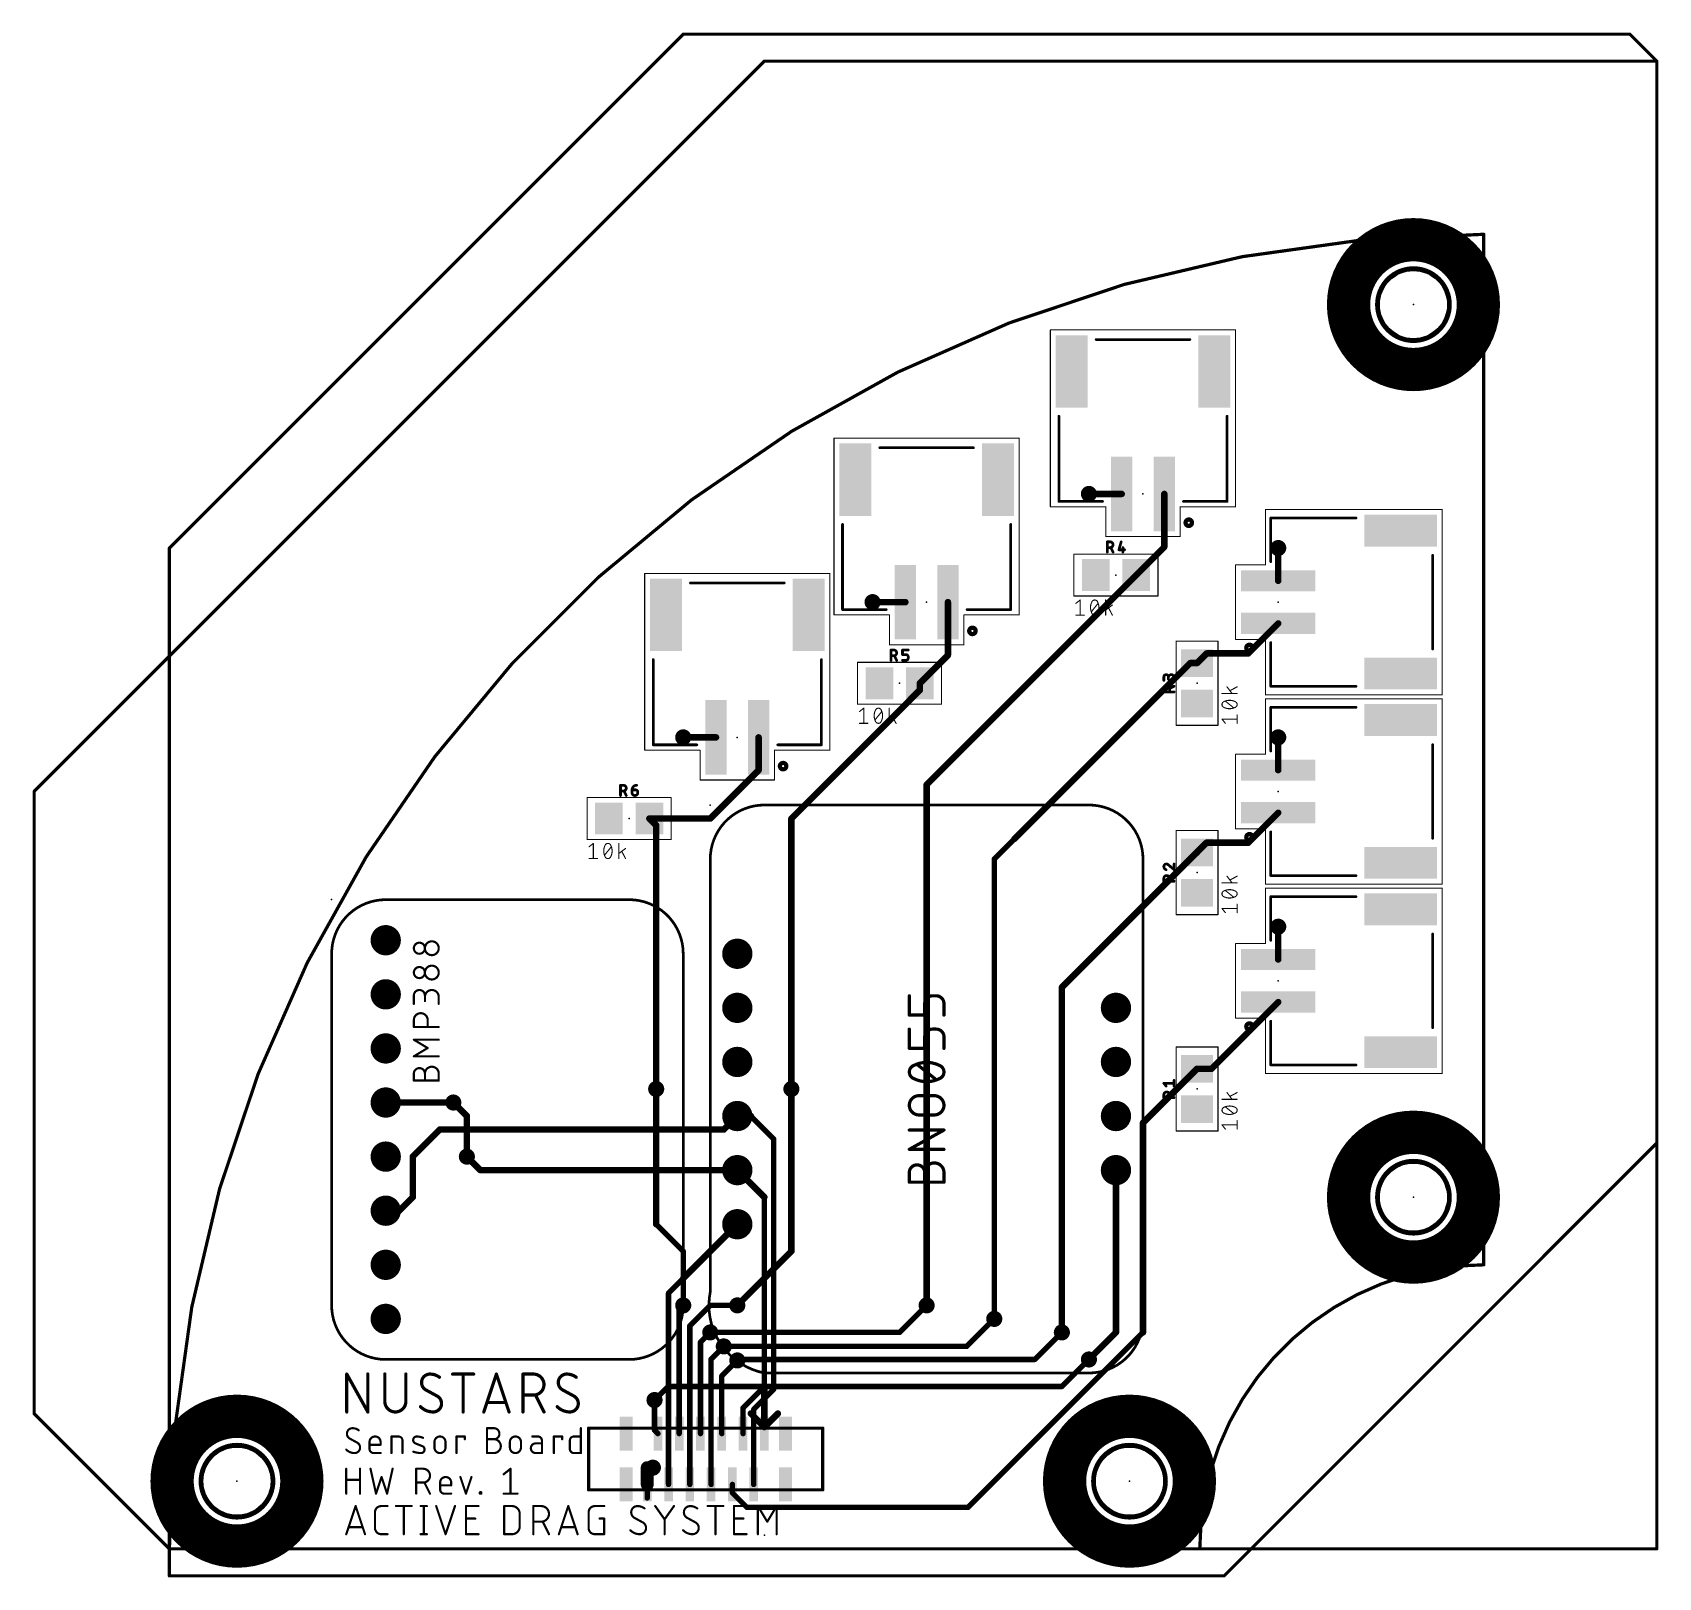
# Model space of a CAD drawing. Extents: x -0.25 to 2.75, y -0.05 to 2.8.
import ezdxf

# ---------------------------------------------------------------- set-up
doc = ezdxf.new("R2010")
doc.units = 0
for name, color, linetype in [('1', 22, 'CONTINUOUS'), ('16', 175, 'CONTINUOUS'), ('17', 82, 'CONTINUOUS'), ('18', 82, 'CONTINUOUS'), ('20', 30, 'CONTINUOUS'), ('21', 253, 'CONTINUOUS'), ('23', 7, 'CONTINUOUS'), ('25', 253, 'CONTINUOUS'), ('39', 22, 'CONTINUOUS'), ('40', 175, 'CONTINUOUS'), ('41', 22, 'CONTINUOUS'), ('42', 175, 'CONTINUOUS'), ('43', 82, 'CONTINUOUS')]:
    doc.layers.add(name, color=color, linetype=linetype)

# ---------------------------------------------------------------- blocks, each defined once
blk = doc.blocks.new('RECT')
blk.add_solid([(-0.5, -0.5), (0.5, -0.5), (-0.5, 0.5), (0.5, 0.5)])
blk = doc.blocks.new('ROUNDP')
at = {"const_width": 0.5}
blk.add_lwpolyline([(0, -0.25, 1), (0, 0.25, 1), (0, -0.25)], format="xyb", dxfattribs=at)
blk = doc.blocks.new('ROUNDV')
at = {"const_width": 0.5}
blk.add_lwpolyline([(0, -0.25, 1), (0, 0.25, 1), (0, -0.25)], format="xyb", dxfattribs=at)

msp = doc.modelspace()

# ---------------------------------------------------------------- linework, layer by layer
at = {"layer": '1'}
for points, const_width in [([(1.1, 2.75), (-0.25, 1.4)], 0.006), ([(2.75, 2.75), (1.1, 2.75)], 0.006), ([(2.75, 0), (2.75, 2.75)], 0.006), ([(1.76063, 1.95), (1.7, 1.95)], 0.012), ([(1.83937, 1.95), (1.83937, 1.851969)], 0.012), ([(1.83937, 1.851969), (1.787402, 1.8)], 0.012), ([(2.05, 1.78937), (2.05, 1.85)], 0.012), ([(1.4, 1.412598), (1.787402, 1.8)], 0.012), ([(1.36063, 1.75), (1.3, 1.75)], 0.012), ([(1.43937, 1.651969), (1.43937, 1.75)], 0.012), ([(2.05, 1.71063), (1.994685, 1.655315)], 0.012), ([(1.387402, 1.6), (1.43937, 1.651969)], 0.012), ([(1.917913, 1.655315), (1.9, 1.637402)], 0.012), ([(1.994685, 1.655315), (1.917913, 1.655315)], 0.012), ([(1.994685, 1.655315), (1.994488, 1.655118)], 0.012), ([(1.5625, 1.3125), (1.887402, 1.637402)], 0.012), ([(1.887402, 1.637402), (1.9, 1.637402)], 0.012), ([(1.15, 1.35), (1.387402, 1.587402)], 0.012), ([(1.387402, 1.587402), (1.387402, 1.6)], 0.012), ([(1.01063, 1.5), (0.95, 1.5)], 0.012), ([(1.08937, 1.43937), (1.08937, 1.5)], 0.012), ([(2.05, 1.43937), (2.05, 1.5)], 0.012), ([(1, 1.35), (1.08937, 1.43937)], 0.012), ([(1.4, 0.45), (1.4, 1.412598)], 0.012), ([(-0.25, 1.4), (-0.25, 1.1)], 0.006), ([(0.887402, 1.35), (1, 1.35)], 0.012), ([(0.9, 1.337402), (0.887402, 1.35)], 0.012), ([(1.15, 0.85), (1.15, 1.35)], 0.012), ([(2.05, 1.36063), (1.994685, 1.305315)], 0.012), ([(0.9, 0.85), (0.9, 1.337402)], 0.012), ([(1.525, 1.275), (1.5625, 1.3125)], 0.01), ([(1.917475, 1.305315), (1.893816, 1.281656)], 0.012), ([(1.893816, 1.281656), (1.9, 1.287402)], 0.012), ([(1.994685, 1.305315), (1.917475, 1.305315)], 0.012), ([(1.994685, 1.305315), (1.994488, 1.305118)], 0.012), ([(1.525, 0.425), (1.525, 1.275)], 0.01), ([(1.65, 1.03784), (1.893816, 1.281656)], 0.012), ([(2.05, 1.08937), (2.05, 1.15)], 0.012), ([(-0.25, 1.1), (-0.25, 0.25)], 0.006), ([(1.65, 0.4), (1.65, 1.03784)], 0.012), ([(2.05, 1.01063), (1.926772, 0.887402)], 0.012), ([(1.8, 0.787402), (1.9, 0.887402)], 0.012), ([(1.926772, 0.887402), (1.9, 0.887402)], 0.012), ([(0.525, 0.825), (0.4, 0.825)], 0.012), ([(1.025, 0.775), (1.05, 0.8)], 0.012), ([(1.075, 0.8), (1.05, 0.8)], 0.012), ([(1.117, 0.758), (1.075, 0.8)], 0.01), ([(1.8, 0.4), (1.8, 0.787402)], 0.012), ([(0.45, 0.725), (0.5, 0.775)], 0.012), ([(0.5, 0.775), (1.025, 0.775)], 0.012), ([(1.117, 0.294373), (1.117, 0.758)], 0.01), ([(0.45, 0.65), (0.45, 0.725)], 0.012), ([(0.575, 0.7), (0.55, 0.725)], 0.012), ([(1.05, 0.7), (0.575, 0.7)], 0.012), ([(1.1, 0.65), (1.05, 0.7)], 0.012), ([(1.75, 0.4), (1.75, 0.7)], 0.012), ([(0.425, 0.625), (0.45, 0.65)], 0.012), ([(1.1, 0.3), (1.1, 0.65)], 0.01), ([(0.4, 0.625), (0.425, 0.625)], 0.012), ([(0.95, 0.5), (1.05, 0.6)], 0.012), ([(0.922835, 0.472835), (0.95, 0.5)], 0.01), ([(0.922835, 0.119), (0.922835, 0.472835)], 0.01), ([(0.94252, 0.44252), (0.95, 0.45)], 0.01), ([(0.962205, 0.412205), (1, 0.45)], 0.01), ([(1, 0.45), (1.05, 0.45)], 0.01), ([(0.94252, 0.213), (0.94252, 0.44252)], 0.01), ([(0.962205, 0.119), (0.962205, 0.412205)], 0.01), ([(0.98189, 0.38189), (1, 0.4)], 0.01), ([(1.4765, 0.0765), (1.8, 0.4)], 0.01), ([(1.75, 0.4), (1.7, 0.35)], 0.012), ([(0.98189, 0.213), (0.98189, 0.38189)], 0.01), ([(1.001575, 0.350685), (1.025, 0.37411)], 0.01), ([(1.001575, 0.119), (1.001575, 0.350685)], 0.01), ([(1.05, 0.34822), (1.02126, 0.31948)], 0.01), ([(1.02126, 0.31948), (1.02126, 0.213)], 0.01), ([(1.06063, 0.26063), (1.1, 0.3)], 0.01), ([(0.896945, 0.219205), (0.896945, 0.275)], 0.01), ([(1.080315, 0.257688), (1.117, 0.294373)], 0.01), ([(-0.25, 0.25), (0, 0)], 0.006), ([(1.06063, 0.213), (1.06063, 0.26063)], 0.01), ([(1.080315, 0.119), (1.080315, 0.257688)], 0.01), ([(0.90315, 0.213), (0.896945, 0.219205)], 0.01), ([(0.883465, 0.119), (0.883465, 0.15)], 0.024), ([(0.883465, 0.15), (0.893945, 0.15)], 0.024), ([(0.883465, 0.119), (0.883465, 0.094)], 0.01), ([(1.040945, 0.119), (1.040945, 0.103314)], 0.01), ([(1.040945, 0.103314), (1.067759, 0.0765)], 0.01), ([(1.067759, 0.0765), (1.4765, 0.0765)], 0.01), ([(0, 0), (2.75, 0)], 0.006)]:
    msp.add_lwpolyline(points, dxfattribs=dict(at, const_width=const_width))
for points, const_width in [([(1.1, 2.7515, 1), (1.1, 2.7485)], 0.003), ([(1.101061, 2.748939, 1), (1.098939, 2.751061)], 0.003), ([(2.7515, 2.75, 1), (2.7485, 2.75)], 0.003), ([(2.75, 2.7485, 1), (2.75, 2.7515)], 0.003), ([(1.7, 1.953, 1), (1.7, 1.947)], 0.006), ([(1.76063, 1.947, 1), (1.76063, 1.953)], 0.006), ([(1.84237, 1.95, 1), (1.83637, 1.95)], 0.006), ([(1.83637, 1.851969, 1), (1.84237, 1.851969)], 0.006), ([(1.841491, 1.849847, 1), (1.837249, 1.85409)], 0.006), ([(2.053, 1.85, 1), (2.047, 1.85)], 0.006), ([(1.78528, 1.802121, 1), (1.789523, 1.797879)], 0.006), ([(1.789523, 1.797879, 1), (1.78528, 1.802121)], 0.006), ([(2.047, 1.78937, 1), (2.053, 1.78937)], 0.006), ([(1.3, 1.753, 1), (1.3, 1.747)], 0.006), ([(1.36063, 1.747, 1), (1.36063, 1.753)], 0.006), ([(1.44237, 1.75, 1), (1.43637, 1.75)], 0.006), ([(2.052121, 1.708509, 1), (2.047879, 1.712751)], 0.006), ([(1.43637, 1.651969, 1), (1.44237, 1.651969)], 0.006), ([(1.441491, 1.649847, 1), (1.437249, 1.65409)], 0.006), ([(1.917913, 1.658315, 1), (1.917913, 1.652315)], 0.006), ([(1.920035, 1.653194, 1), (1.915792, 1.657436)], 0.006), ([(1.992367, 1.657239, 1), (1.99661, 1.652997)], 0.006), ([(1.992564, 1.657436, 1), (1.996806, 1.653194)], 0.006), ([(1.996806, 1.653194, 1), (1.992564, 1.657436)], 0.006), ([(1.994685, 1.652315, 1), (1.994685, 1.658315)], 0.006), ([(1.887402, 1.640402, 1), (1.887402, 1.634402)], 0.006), ([(1.889523, 1.63528, 1), (1.88528, 1.639523)], 0.006), ([(1.897879, 1.639523, 1), (1.902121, 1.63528)], 0.006), ([(1.9, 1.634402, 1), (1.9, 1.640402)], 0.006), ([(1.390402, 1.6, 1), (1.384402, 1.6)], 0.006), ([(1.38528, 1.602121, 1), (1.389523, 1.597879)], 0.006), ([(1.389523, 1.58528, 1), (1.38528, 1.589523)], 0.006), ([(1.384402, 1.587402, 1), (1.390402, 1.587402)], 0.006), ([(0.95, 1.503, 1), (0.95, 1.497)], 0.006), ([(1.01063, 1.497, 1), (1.01063, 1.503)], 0.006), ([(1.09237, 1.5, 1), (1.08637, 1.5)], 0.006), ([(2.053, 1.5, 1), (2.047, 1.5)], 0.006), ([(1.091491, 1.437249, 1), (1.087249, 1.441491)], 0.006), ([(1.08637, 1.43937, 1), (1.09237, 1.43937)], 0.006), ([(1.403, 1.412598, 1), (1.397, 1.412598)], 0.006), ([(1.397879, 1.41472, 1), (1.402121, 1.410477)], 0.006), ([(2.047, 1.43937, 1), (2.053, 1.43937)], 0.006), ([(-0.2485, 1.4, 1), (-0.2515, 1.4)], 0.003), ([(-0.251061, 1.401061, 1), (-0.248939, 1.398939)], 0.003), ([(0.887402, 1.353, 1), (0.887402, 1.347)], 0.006), ([(0.889523, 1.352121, 1), (0.88528, 1.347879)], 0.006), ([(0.997879, 1.352121, 1), (1.002121, 1.347879)], 0.006), ([(1, 1.347, 1), (1, 1.353)], 0.006), ([(1.153, 1.35, 1), (1.147, 1.35)], 0.006), ([(1.147879, 1.352121, 1), (1.152121, 1.347879)], 0.006), ([(2.052121, 1.358509, 1), (2.047879, 1.362751)], 0.006), ([(0.903, 1.337402, 1), (0.897, 1.337402)], 0.006), ([(0.897879, 1.33528, 1), (0.902121, 1.339523)], 0.006), ([(1.560379, 1.314621, 1), (1.564621, 1.310379)], 0.006), ([(1.564268, 1.310732, 1), (1.560732, 1.314268)], 0.005), ([(1.902042, 1.285204, 1), (1.897958, 1.289599)], 0.006), ([(1.917475, 1.308315, 1), (1.917475, 1.302315)], 0.006), ([(1.919596, 1.303194, 1), (1.915354, 1.307436)], 0.006), ([(1.992367, 1.307239, 1), (1.99661, 1.302997)], 0.006), ([(1.992564, 1.307436, 1), (1.996806, 1.303194)], 0.006), ([(1.996806, 1.303194, 1), (1.992564, 1.307436)], 0.006), ([(1.994685, 1.302315, 1), (1.994685, 1.308315)], 0.006), ([(1.5275, 1.275, 1), (1.5225, 1.275)], 0.005), ([(1.523232, 1.276768, 1), (1.526768, 1.273232)], 0.005), ([(1.891774, 1.283854, 1), (1.895858, 1.279458)], 0.006), ([(1.891695, 1.283777, 1), (1.895937, 1.279534)], 0.006), ([(1.895937, 1.279534, 1), (1.891695, 1.283777)], 0.006), ([(2.053, 1.15, 1), (2.047, 1.15)], 0.006), ([(-0.2485, 1.1, 1), (-0.2515, 1.1)], 0.003), ([(-0.2515, 1.1, 1), (-0.2485, 1.1)], 0.003), ([(2.047, 1.08937, 1), (2.053, 1.08937)], 0.006), ([(1.653, 1.03784, 1), (1.647, 1.03784)], 0.006), ([(1.647879, 1.039961, 1), (1.652121, 1.035718)], 0.006), ([(2.052121, 1.008509, 1), (2.047879, 1.012751)], 0.006), ([(1.9, 0.890402, 1), (1.9, 0.884402)], 0.006), ([(1.902121, 0.88528, 1), (1.897879, 0.889523)], 0.006), ([(1.92465, 0.889523, 1), (1.928893, 0.88528)], 0.006), ([(1.926772, 0.884402, 1), (1.926772, 0.890402)], 0.006), ([(0.897, 0.85, 1), (0.903, 0.85)], 0.006), ([(1.147, 0.85, 1), (1.153, 0.85)], 0.006), ([(0.4, 0.828, 1), (0.4, 0.822)], 0.006), ([(0.525, 0.822, 1), (0.525, 0.828)], 0.006), ([(1.05, 0.803, 1), (1.05, 0.797)], 0.006), ([(1.052121, 0.797879, 1), (1.047879, 0.802121)], 0.006), ([(1.076768, 0.801768, 1), (1.073232, 0.798232)], 0.005), ([(1.075, 0.797, 1), (1.075, 0.803)], 0.006), ([(1.803, 0.787402, 1), (1.797, 0.787402)], 0.006), ([(1.797879, 0.789523, 1), (1.802121, 0.78528)], 0.006), ([(0.5, 0.778, 1), (0.5, 0.772)], 0.006), ([(0.502121, 0.772879, 1), (0.497879, 0.777121)], 0.006), ([(1.022879, 0.777121, 1), (1.027121, 0.772879)], 0.006), ([(1.025, 0.772, 1), (1.025, 0.778)], 0.006), ([(1.1195, 0.758, 1), (1.1145, 0.758)], 0.005), ([(1.115232, 0.756232, 1), (1.118768, 0.759768)], 0.005), ([(0.453, 0.725, 1), (0.447, 0.725)], 0.006), ([(0.447879, 0.727121, 1), (0.452121, 0.722879)], 0.006), ([(0.552121, 0.727121, 1), (0.547879, 0.722879)], 0.006), ([(0.575, 0.703, 1), (0.575, 0.697)], 0.006), ([(0.572879, 0.697879, 1), (0.577121, 0.702121)], 0.006), ([(1.052121, 0.702121, 1), (1.047879, 0.697879)], 0.006), ([(1.05, 0.697, 1), (1.05, 0.703)], 0.006), ([(1.753, 0.7, 1), (1.747, 0.7)], 0.006), ([(0.447, 0.65, 1), (0.453, 0.65)], 0.006), ([(0.452121, 0.647879, 1), (0.447879, 0.652121)], 0.006), ([(1.097879, 0.647879, 1), (1.102121, 0.652121)], 0.006), ([(1.1025, 0.65, 1), (1.0975, 0.65)], 0.005), ([(0.4, 0.628, 1), (0.4, 0.622)], 0.006), ([(0.422879, 0.627121, 1), (0.427121, 0.622879)], 0.006), ([(0.425, 0.622, 1), (0.425, 0.628)], 0.006), ([(1.052121, 0.597879, 1), (1.047879, 0.602121)], 0.006), ([(0.947879, 0.502121, 1), (0.952121, 0.497879)], 0.006), ([(0.951768, 0.498232, 1), (0.948232, 0.501768)], 0.005), ([(0.925335, 0.472835, 1), (0.920335, 0.472835)], 0.005), ([(0.921067, 0.474602, 1), (0.924602, 0.471067)], 0.005), ([(0.951768, 0.448232, 1), (0.948232, 0.451768)], 0.005), ([(1, 0.4525, 1), (1, 0.4475)], 0.005), ([(1.001768, 0.448232, 1), (0.998232, 0.451768)], 0.005), ([(1.05, 0.4475, 1), (1.05, 0.4525)], 0.005), ([(1.397, 0.45, 1), (1.403, 0.45)], 0.006), ([(0.94502, 0.44252, 1), (0.94002, 0.44252)], 0.005), ([(0.940752, 0.444287, 1), (0.944287, 0.440752)], 0.005), ([(1.5225, 0.425, 1), (1.5275, 0.425)], 0.005), ([(0.964705, 0.412205, 1), (0.959705, 0.412205)], 0.005), ([(0.960437, 0.413972, 1), (0.963972, 0.410437)], 0.005), ([(1.001768, 0.398232, 1), (0.998232, 0.401768)], 0.005), ([(1.647, 0.4, 1), (1.653, 0.4)], 0.006), ([(1.747, 0.4, 1), (1.753, 0.4)], 0.006), ([(1.752121, 0.397879, 1), (1.747879, 0.402121)], 0.006), ([(1.797, 0.4, 1), (1.803, 0.4)], 0.006), ([(1.801768, 0.398232, 1), (1.798232, 0.401768)], 0.005), ([(0.98439, 0.38189, 1), (0.97939, 0.38189)], 0.005), ([(0.980122, 0.383658, 1), (0.983658, 0.380122)], 0.005), ([(1.026768, 0.372342, 1), (1.023232, 0.375878)], 0.005), ([(1.004075, 0.350685, 1), (0.999075, 0.350685)], 0.005), ([(0.999807, 0.352453, 1), (1.003343, 0.348917)], 0.005), ([(1.051768, 0.346453, 1), (1.048232, 0.349988)], 0.005), ([(1.697879, 0.352121, 1), (1.702121, 0.347879)], 0.006), ([(1.02376, 0.31948, 1), (1.01876, 0.31948)], 0.005), ([(1.019492, 0.321248, 1), (1.023028, 0.317713)], 0.005), ([(1.0975, 0.3, 1), (1.1025, 0.3)], 0.005), ([(1.101768, 0.298232, 1), (1.098232, 0.301768)], 0.005), ([(0.899445, 0.275, 1), (0.894445, 0.275)], 0.005), ([(1.1145, 0.294373, 1), (1.1195, 0.294373)], 0.005), ([(1.118768, 0.292605, 1), (1.115232, 0.29614)], 0.005), ([(-0.248939, 0.251061, 1), (-0.251061, 0.248939)], 0.003), ([(-0.2515, 0.25, 1), (-0.2485, 0.25)], 0.003), ([(1.06313, 0.26063, 1), (1.05813, 0.26063)], 0.005), ([(1.058862, 0.262398, 1), (1.062398, 0.258862)], 0.005), ([(1.082815, 0.257688, 1), (1.077815, 0.257688)], 0.005), ([(1.078547, 0.259455, 1), (1.082083, 0.25592)], 0.005), ([(0.898713, 0.220972, 1), (0.895177, 0.217437)], 0.005), ([(0.894445, 0.219205, 1), (0.899445, 0.219205)], 0.005), ([(0.901382, 0.211232, 1), (0.904917, 0.214768)], 0.005), ([(0.94002, 0.213, 1), (0.94502, 0.213)], 0.005), ([(0.97939, 0.213, 1), (0.98439, 0.213)], 0.005), ([(1.01876, 0.213, 1), (1.02376, 0.213)], 0.005), ([(1.05813, 0.213, 1), (1.06313, 0.213)], 0.005), ([(0.889465, 0.15, 1), (0.877465, 0.15)], 0.012), ([(0.883465, 0.156, 1), (0.883465, 0.144)], 0.012), ([(0.893945, 0.144, 1), (0.893945, 0.156)], 0.012), ([(0.877465, 0.119, 1), (0.889465, 0.119)], 0.012), ([(0.885965, 0.119, 1), (0.880965, 0.119)], 0.005), ([(0.920335, 0.119, 1), (0.925335, 0.119)], 0.005), ([(0.959705, 0.119, 1), (0.964705, 0.119)], 0.005), ([(0.999075, 0.119, 1), (1.004075, 0.119)], 0.005), ([(1.043445, 0.119, 1), (1.038445, 0.119)], 0.005), ([(1.077815, 0.119, 1), (1.082815, 0.119)], 0.005), ([(0.880965, 0.094, 1), (0.885965, 0.094)], 0.005), ([(1.042713, 0.105081, 1), (1.039177, 0.101546)], 0.005), ([(1.038445, 0.103314, 1), (1.043445, 0.103314)], 0.005), ([(1.067759, 0.079, 1), (1.067759, 0.074)], 0.005), ([(1.065991, 0.074732, 1), (1.069526, 0.078268)], 0.005), ([(1.474732, 0.078268, 1), (1.478268, 0.074732)], 0.005), ([(1.4765, 0.074, 1), (1.4765, 0.079)], 0.005), ([(0, 0.0015, 1), (0, -0.0015)], 0.003), ([(-0.001061, -0.001061, 1), (0.001061, 0.001061)], 0.003), ([(2.7485, 0, 1), (2.7515, 0)], 0.003), ([(2.75, -0.0015, 1), (2.75, 0.0015)], 0.003)]:
    msp.add_lwpolyline(points, format="xyb", dxfattribs=dict(at, const_width=const_width))
at = {"layer": '16'}
for points, const_width in [([(0.95, 2.8), (0.75, 2.6)], 0.006), ([(2.7, 2.8), (0.95, 2.8)], 0.006), ([(2.75, 2.75), (2.7, 2.8)], 0.006), ([(2.75, 0.75), (2.75, 2.75)], 0.006), ([(0.75, 2.6), (0, 1.85)], 0.006), ([(0, 1.85), (0, -0.05)], 0.006), ([(0.9, 0.85), (0.9, 0.6)], 0.012), ([(1.15, 0.55), (1.15, 0.85)], 0.012), ([(0.55, 0.8), (0.525, 0.825)], 0.012), ([(0.55, 0.725), (0.55, 0.8)], 0.012), ([(2, 0), (2.75, 0.75)], 0.006), ([(0.9, 0.6), (0.95, 0.55)], 0.01), ([(0.95, 0.55), (0.95, 0.45)], 0.01), ([(1.05, 0.45), (1.15, 0.55)], 0.012), ([(1.35, 0.4), (1.4, 0.45)], 0.01), ([(1.47411, 0.37411), (1.525, 0.425)], 0.01), ([(1, 0.4), (1.35, 0.4)], 0.01), ([(1.6, 0.35), (1.65, 0.4)], 0.01), ([(1.025, 0.37411), (1.47411, 0.37411)], 0.01), ([(1.05, 0.34822), (1.05178, 0.35)], 0.01), ([(1.05178, 0.35), (1.6, 0.35)], 0.01), ([(1.65, 0.3), (1.7, 0.35)], 0.01), ([(0.896945, 0.275), (0.921945, 0.3)], 0.01), ([(0.921945, 0.3), (1.65, 0.3)], 0.01), ([(1.95, -0.05), (2, 0)], 0.006), ([(0, -0.05), (1.95, -0.05)], 0.006)]:
    msp.add_lwpolyline(points, dxfattribs=dict(at, const_width=const_width))
for points, const_width in [([(0.95, 2.8015, 1), (0.95, 2.7985)], 0.003), ([(0.951061, 2.798939, 1), (0.948939, 2.801061)], 0.003), ([(2.701061, 2.801061, 1), (2.698939, 2.798939)], 0.003), ([(2.7, 2.7985, 1), (2.7, 2.8015)], 0.003), ([(2.7515, 2.75, 1), (2.7485, 2.75)], 0.003), ([(2.748939, 2.748939, 1), (2.751061, 2.751061)], 0.003), ([(0.748939, 2.601061, 1), (0.751061, 2.598939)], 0.003), ([(0.751061, 2.598939, 1), (0.748939, 2.601061)], 0.003), ([(0.0015, 1.85, 1), (-0.0015, 1.85)], 0.003), ([(-0.001061, 1.851061, 1), (0.001061, 1.848939)], 0.003), ([(0.903, 0.85, 1), (0.897, 0.85)], 0.006), ([(1.153, 0.85, 1), (1.147, 0.85)], 0.006), ([(0.527121, 0.827121, 1), (0.522879, 0.822879)], 0.006), ([(0.553, 0.8, 1), (0.547, 0.8)], 0.006), ([(0.547879, 0.797879, 1), (0.552121, 0.802121)], 0.006), ([(2.751061, 0.748939, 1), (2.748939, 0.751061)], 0.003), ([(0.547, 0.725, 1), (0.553, 0.725)], 0.006), ([(2.7485, 0.75, 1), (2.7515, 0.75)], 0.003), ([(0.897, 0.6, 1), (0.903, 0.6)], 0.006), ([(0.901768, 0.601768, 1), (0.898232, 0.598232)], 0.005), ([(0.9525, 0.55, 1), (0.9475, 0.55)], 0.005), ([(0.948232, 0.548232, 1), (0.951768, 0.551768)], 0.005), ([(1.147, 0.55, 1), (1.153, 0.55)], 0.006), ([(1.152121, 0.547879, 1), (1.147879, 0.552121)], 0.006), ([(0.9475, 0.45, 1), (0.9525, 0.45)], 0.005), ([(1.047879, 0.452121, 1), (1.052121, 0.447879)], 0.006), ([(1.401768, 0.448232, 1), (1.398232, 0.451768)], 0.005), ([(1.526768, 0.423232, 1), (1.523232, 0.426768)], 0.005), ([(1, 0.4025, 1), (1, 0.3975)], 0.005), ([(1.348232, 0.401768, 1), (1.351768, 0.398232)], 0.005), ([(1.35, 0.3975, 1), (1.35, 0.4025)], 0.005), ([(1.651768, 0.398232, 1), (1.648232, 0.401768)], 0.005), ([(1.025, 0.37661, 1), (1.025, 0.37161)], 0.005), ([(1.472342, 0.375878, 1), (1.475878, 0.372342)], 0.005), ([(1.47411, 0.37161, 1), (1.47411, 0.37661)], 0.005), ([(1.048232, 0.349988, 1), (1.051768, 0.346453)], 0.005), ([(1.05178, 0.3525, 1), (1.05178, 0.3475)], 0.005), ([(1.053547, 0.348232, 1), (1.050012, 0.351768)], 0.005), ([(1.598232, 0.351768, 1), (1.601768, 0.348232)], 0.005), ([(1.6, 0.3475, 1), (1.6, 0.3525)], 0.005), ([(1.701768, 0.348232, 1), (1.698232, 0.351768)], 0.005), ([(0.921945, 0.3025, 1), (0.921945, 0.2975)], 0.005), ([(0.923713, 0.298232, 1), (0.920177, 0.301768)], 0.005), ([(1.648232, 0.301768, 1), (1.651768, 0.298232)], 0.005), ([(1.65, 0.2975, 1), (1.65, 0.3025)], 0.005), ([(0.895177, 0.276768, 1), (0.898713, 0.273232)], 0.005), ([(1.998939, 0.001061, 1), (2.001061, -0.001061)], 0.003), ([(2.001061, -0.001061, 1), (1.998939, 0.001061)], 0.003), ([(0, -0.0485, 1), (0, -0.0515)], 0.003), ([(-0.0015, -0.05, 1), (0.0015, -0.05)], 0.003), ([(1.948939, -0.048939, 1), (1.951061, -0.051061)], 0.003), ([(1.95, -0.0515, 1), (1.95, -0.0485)], 0.003)]:
    msp.add_lwpolyline(points, format="xyb", dxfattribs=dict(at, const_width=const_width))
at = {"layer": '20'}
for points, const_width in [([(2.43, 2.43, 0.414214), (0, 0)], 0.006), ([(2.4315, 2.43, 1), (2.4285, 2.43)], 0.003), ([(2.43, 2.4285, 1), (2.43, 2.4315)], 0.003), ([(2.43, 0.525, 0.414214), (1.905, 0)], 0.006), ([(2.4285, 0.525, 1), (2.4315, 0.525)], 0.003), ([(2.43, 0.5235, 1), (2.43, 0.5265)], 0.003), ([(0, 0.0015, 1), (0, -0.0015)], 0.003), ([(-0.0015, 0, 1), (0.0015, 0)], 0.003), ([(1.9035, 0, 1), (1.9065, 0)], 0.003), ([(1.905, -0.0015, 1), (1.905, 0.0015)], 0.003)]:
    msp.add_lwpolyline(points, format="xyb", dxfattribs=dict(at, const_width=const_width))
at = {"layer": '20', "const_width": 0.006}
for points in [[(2.43, 2.43), (2.43, 0.525)], [(0, 0), (1.905, 0)]]:
    msp.add_lwpolyline(points, dxfattribs=at)
at = {"layer": '20'}
for centre in [(2.3, 2.3), (2.3, 0.65), (0.125, 0.125), (1.775, 0.125)]:
    msp.add_circle(centre, 0.062992, dxfattribs=at)
at = {"layer": '21'}
for points, const_width in [([(2.3, 2.165, 1), (2.3, 2.435, 1), (2.3, 2.165)], 0.006), ([(2.3, 2.233071, 1), (2.3, 2.366929, 1), (2.3, 2.233071)], 0.008), ([(1.713386, 2.236683, 1), (1.713386, 2.234183)], 0.0025), ([(1.886614, 2.234183, 1), (1.886614, 2.236683)], 0.0025), ([(1.645738, 2.093701, 1), (1.643238, 2.093701)], 0.0025), ([(1.956762, 2.093701, 1), (1.954262, 2.093701)], 0.0025), ([(1.313386, 2.036683, 1), (1.313386, 2.034183)], 0.0025), ([(1.486614, 2.034183, 1), (1.486614, 2.036683)], 0.0025), ([(1.644488, 1.93747, 1), (1.644488, 1.93497)], 0.0025), ([(1.643238, 1.93622, 1), (1.645738, 1.93622)], 0.0025), ([(1.725197, 1.93497, 1), (1.725197, 1.93747)], 0.0025), ([(1.874803, 1.93747, 1), (1.874803, 1.93497)], 0.0025), ([(1.954262, 1.93622, 1), (1.956762, 1.93622)], 0.0025), ([(1.955512, 1.93497, 1), (1.955512, 1.93747)], 0.0025), ([(1.245738, 1.893701, 1), (1.243238, 1.893701)], 0.0025), ([(1.556762, 1.893701, 1), (1.554262, 1.893701)], 0.0025), ([(1.884646, 1.892913, 1), (1.884646, 1.900787, 1), (1.884646, 1.892913)], 0.011811), ([(2.03747, 1.905512, 1), (2.03497, 1.905512)], 0.0025), ([(2.03622, 1.906762, 1), (2.03622, 1.904262)], 0.0025), ([(2.193701, 1.904262, 1), (2.193701, 1.906762)], 0.0025), ([(2.336683, 1.836614, 1), (2.334183, 1.836614)], 0.0025), ([(2.03497, 1.824803, 1), (2.03747, 1.824803)], 0.0025), ([(0.963386, 1.786683, 1), (0.963386, 1.784183)], 0.0025), ([(1.136614, 1.784183, 1), (1.136614, 1.786683)], 0.0025), ([(1.675688, 1.748168, 1), (1.676312, 1.747387)], 0.001), ([(1.684278, 1.754, 1), (1.683278, 1.754)], 0.001), ([(1.68409, 1.75361, 1), (1.683465, 1.75439)], 0.001), ([(1.705333, 1.750111, 0.113888), (1.703, 1.74)], 0.002), ([(1.710778, 1.754, 0.320466), (1.705333, 1.750111)], 0.002), ([(1.70486, 1.750273, 1), (1.705806, 1.749949)], 0.001), ([(1.705783, 1.749892, 1), (1.704884, 1.75033)], 0.001), ([(1.716222, 1.750111, 0.320462), (1.710778, 1.754)], 0.002), ([(1.710778, 1.7545, 1), (1.710778, 1.7535)], 0.001), ([(1.710778, 1.7535, 1), (1.710778, 1.7545)], 0.001), ([(1.718555, 1.74, 0.113887), (1.716222, 1.750111)], 0.002), ([(1.716672, 1.75033, 1), (1.715773, 1.749892)], 0.001), ([(1.715749, 1.749949, 1), (1.716695, 1.750273)], 0.001), ([(1.71739, 1.747465, 1), (1.716609, 1.74809)], 0.001), ([(1.731449, 1.754, 1), (1.730449, 1.754)], 0.001), ([(1.743693, 1.744267, 1), (1.743093, 1.745067)], 0.001), ([(1.244488, 1.73747, 1), (1.244488, 1.73497)], 0.0025), ([(1.243238, 1.73622, 1), (1.245738, 1.73622)], 0.0025), ([(1.325197, 1.73497, 1), (1.325197, 1.73747)], 0.0025), ([(1.474803, 1.73747, 1), (1.474803, 1.73497)], 0.0025), ([(1.554262, 1.73622, 1), (1.556762, 1.73622)], 0.0025), ([(1.555512, 1.73497, 1), (1.555512, 1.73747)], 0.0025), ([(1.676, 1.7265, 1), (1.676, 1.7255)], 0.001), ([(1.683278, 1.726, 1), (1.684278, 1.726)], 0.001), ([(1.691555, 1.7255, 1), (1.691555, 1.7265)], 0.001), ([(1.703, 1.74, 0.113885), (1.705333, 1.729889)], 0.002), ([(1.7035, 1.74, 1), (1.7025, 1.74)], 0.001), ([(1.7025, 1.74, 1), (1.7035, 1.74)], 0.001), ([(1.704165, 1.732535, 1), (1.704946, 1.73191)], 0.001), ([(1.705333, 1.729889, 0.32046), (1.710778, 1.726)], 0.002), ([(1.705806, 1.730051, 1), (1.70486, 1.729727)], 0.001), ([(1.704884, 1.72967, 1), (1.705783, 1.730108)], 0.001), ([(1.710778, 1.726, 0.320456), (1.716222, 1.729889)], 0.002), ([(1.710778, 1.7265, 1), (1.710778, 1.7255)], 0.001), ([(1.710778, 1.7255, 1), (1.710778, 1.7265)], 0.001), ([(1.716222, 1.729889, 0.113885), (1.718555, 1.74)], 0.002), ([(1.715773, 1.730108, 1), (1.716672, 1.72967)], 0.001), ([(1.716695, 1.729727, 1), (1.715749, 1.730051)], 0.001), ([(1.719055, 1.74, 1), (1.718055, 1.74)], 0.001), ([(1.718055, 1.74, 1), (1.719055, 1.74)], 0.001), ([(1.730649, 1.735733, 1), (1.731249, 1.734933)], 0.001), ([(1.730449, 1.726, 1), (1.731449, 1.726)], 0.001), ([(1.736835, 1.739456, 1), (1.735951, 1.738988)], 0.001), ([(1.742951, 1.725766, 1), (1.743835, 1.726234)], 0.001), ([(1.484646, 1.692913, 1), (1.484646, 1.700787, 1), (1.484646, 1.692913)], 0.011811), ([(1.99685, 1.661417, 1), (1.99685, 1.669291, 1), (1.99685, 1.661417)], 0.011811), ([(2.03747, 1.675197, 1), (2.03497, 1.675197)], 0.0025), ([(2.334183, 1.663386, 1), (2.336683, 1.663386)], 0.0025), ([(0.895738, 1.643701, 1), (0.893238, 1.643701)], 0.0025), ([(1.206762, 1.643701, 1), (1.204262, 1.643701)], 0.0025), ([(1.955733, 1.593693, 1), (1.954933, 1.593093)], 0.001), ([(1.974234, 1.592951, 1), (1.973766, 1.593835)], 0.001), ([(2.03622, 1.595738, 1), (2.03622, 1.593238)], 0.0025), ([(2.03497, 1.594488, 1), (2.03747, 1.594488)], 0.0025), ([(2.193701, 1.593238, 1), (2.193701, 1.595738)], 0.0025), ([(1.946, 1.581449, 1), (1.946, 1.580449)], 0.001), ([(1.949889, 1.566222, 0.320468), (1.946, 1.560778)], 0.002), ([(1.96, 1.568555, 0.113885), (1.949889, 1.566222)], 0.002), ([(1.94967, 1.566672, 1), (1.950108, 1.565773)], 0.001), ([(1.950051, 1.565749, 1), (1.949727, 1.566695)], 0.001), ([(1.952535, 1.56739, 1), (1.95191, 1.566609)], 0.001), ([(1.970111, 1.566222, 0.113885), (1.96, 1.568555)], 0.002), ([(1.96, 1.569055, 1), (1.96, 1.568055)], 0.001), ([(1.96, 1.568055, 1), (1.96, 1.569055)], 0.001), ([(1.960544, 1.586835, 1), (1.961012, 1.585951)], 0.001), ([(1.964267, 1.580649, 1), (1.965067, 1.581249)], 0.001), ([(1.974, 1.560778, 0.320456), (1.970111, 1.566222)], 0.002), ([(1.970273, 1.566695, 1), (1.969949, 1.565749)], 0.001), ([(1.969892, 1.565773, 1), (1.97033, 1.566672)], 0.001), ([(1.974, 1.580449, 1), (1.974, 1.581449)], 0.001), ([(1.275688, 1.548168, 1), (1.276312, 1.547387)], 0.001), ([(1.284278, 1.554, 1), (1.283278, 1.554)], 0.001), ([(1.28409, 1.55361, 1), (1.283465, 1.55439)], 0.001), ([(1.305333, 1.550111, 0.113888), (1.303, 1.54)], 0.002), ([(1.303, 1.54, 0.113885), (1.305333, 1.529889)], 0.002), ([(1.3035, 1.54, 1), (1.3025, 1.54)], 0.001), ([(1.3025, 1.54, 1), (1.3035, 1.54)], 0.001), ([(1.310778, 1.554, 0.320466), (1.305333, 1.550111)], 0.002), ([(1.30486, 1.550273, 1), (1.305806, 1.549949)], 0.001), ([(1.305783, 1.549892, 1), (1.304884, 1.55033)], 0.001), ([(1.316222, 1.550111, 0.320462), (1.310778, 1.554)], 0.002), ([(1.310778, 1.5545, 1), (1.310778, 1.5535)], 0.001), ([(1.310778, 1.5535, 1), (1.310778, 1.5545)], 0.001), ([(1.318555, 1.54, 0.113887), (1.316222, 1.550111)], 0.002), ([(1.316672, 1.55033, 1), (1.315773, 1.549892)], 0.001), ([(1.316222, 1.529889, 0.113885), (1.318555, 1.54)], 0.002), ([(1.315749, 1.549949, 1), (1.316695, 1.550273)], 0.001), ([(1.31739, 1.547465, 1), (1.316609, 1.54809)], 0.001), ([(1.319055, 1.54, 1), (1.318055, 1.54)], 0.001), ([(1.318055, 1.54, 1), (1.319055, 1.54)], 0.001), ([(1.331449, 1.554, 1), (1.330449, 1.554)], 0.001), ([(1.330649, 1.535733, 1), (1.331249, 1.534933)], 0.001), ([(1.336835, 1.539456, 1), (1.335951, 1.538988)], 0.001), ([(1.343693, 1.544267, 1), (1.343093, 1.545067)], 0.001), ([(1.946, 1.560778, 0.320471), (1.949889, 1.555333)], 0.002), ([(1.9465, 1.560778, 1), (1.9455, 1.560778)], 0.001), ([(1.9455, 1.560778, 1), (1.9465, 1.560778)], 0.001), ([(1.946, 1.534278, 1), (1.946, 1.533278)], 0.001), ([(1.94639, 1.53409, 1), (1.94561, 1.533465)], 0.001), ([(1.950108, 1.555783, 1), (1.94967, 1.554884)], 0.001), ([(1.949889, 1.555333, 0.113885), (1.96, 1.553)], 0.002), ([(1.949727, 1.55486, 1), (1.950051, 1.555806)], 0.001), ([(1.96, 1.553, 0.113885), (1.970111, 1.555333)], 0.002), ([(1.96, 1.5535, 1), (1.96, 1.5525)], 0.001), ([(1.96, 1.5525, 1), (1.96, 1.5535)], 0.001), ([(1.967465, 1.554165, 1), (1.96809, 1.554946)], 0.001), ([(1.970111, 1.555333, 0.32046), (1.974, 1.560778)], 0.002), ([(1.969949, 1.555806, 1), (1.970273, 1.55486)], 0.001), ([(1.97033, 1.554884, 1), (1.969892, 1.555783)], 0.001), ([(1.9745, 1.560778, 1), (1.9735, 1.560778)], 0.001), ([(1.9735, 1.560778, 1), (1.9745, 1.560778)], 0.001), ([(1.9745, 1.541555, 1), (1.9735, 1.541555)], 0.001), ([(1.974, 1.533278, 1), (1.974, 1.534278)], 0.001), ([(2.03747, 1.555512, 1), (2.03497, 1.555512)], 0.0025), ([(2.03622, 1.556762, 1), (2.03622, 1.554262)], 0.0025), ([(2.193701, 1.554262, 1), (2.193701, 1.556762)], 0.0025), ([(1.276, 1.5265, 1), (1.276, 1.5255)], 0.001), ([(1.283278, 1.526, 1), (1.284278, 1.526)], 0.001), ([(1.291555, 1.5255, 1), (1.291555, 1.5265)], 0.001), ([(1.304165, 1.532535, 1), (1.304946, 1.53191)], 0.001), ([(1.305333, 1.529889, 0.32046), (1.310778, 1.526)], 0.002), ([(1.305806, 1.530051, 1), (1.30486, 1.529727)], 0.001), ([(1.304884, 1.52967, 1), (1.305783, 1.530108)], 0.001), ([(1.310778, 1.526, 0.320456), (1.316222, 1.529889)], 0.002), ([(1.310778, 1.5265, 1), (1.310778, 1.5255)], 0.001), ([(1.310778, 1.5255, 1), (1.310778, 1.5265)], 0.001), ([(1.315773, 1.530108, 1), (1.316672, 1.52967)], 0.001), ([(1.316695, 1.529727, 1), (1.315749, 1.530051)], 0.001), ([(1.330449, 1.526, 1), (1.331449, 1.526)], 0.001), ([(1.342951, 1.525766, 1), (1.343835, 1.526234)], 0.001), ([(1.951832, 1.525688, 1), (1.952613, 1.526312)], 0.001), ([(1.9735, 1.526, 1), (1.9745, 1.526)], 0.001), ([(0.894488, 1.48747, 1), (0.894488, 1.48497)], 0.0025), ([(0.893238, 1.48622, 1), (0.895738, 1.48622)], 0.0025), ([(0.975197, 1.48497, 1), (0.975197, 1.48747)], 0.0025), ([(1.124803, 1.48747, 1), (1.124803, 1.48497)], 0.0025), ([(1.204262, 1.48622, 1), (1.206762, 1.48622)], 0.0025), ([(1.205512, 1.48497, 1), (1.205512, 1.48747)], 0.0025), ([(2.03497, 1.474803, 1), (2.03747, 1.474803)], 0.0025), ([(2.336683, 1.486614, 1), (2.334183, 1.486614)], 0.0025), ([(1.134646, 1.442913, 1), (1.134646, 1.450787, 1), (1.134646, 1.442913)], 0.011811), ([(1.1, 1.375, 0.414214), (1, 1.275)], 0.005), ([(1.1, 1.37625, 1), (1.1, 1.37375)], 0.0025), ([(1.1, 1.37375, 1), (1.1, 1.37625)], 0.0025), ([(1.8, 1.275, 0.414214), (1.7, 1.375)], 0.005), ([(1.7, 1.37625, 1), (1.7, 1.37375)], 0.0025), ([(1.7, 1.37375, 1), (1.7, 1.37625)], 0.0025), ([(1.99685, 1.311417, 1), (1.99685, 1.319291, 1), (1.99685, 1.311417)], 0.011811), ([(2.03747, 1.325197, 1), (2.03497, 1.325197)], 0.0025), ([(0.775688, 1.298168, 1), (0.776312, 1.297387)], 0.001), ([(0.784278, 1.304, 1), (0.783278, 1.304)], 0.001), ([(0.78409, 1.30361, 1), (0.783465, 1.30439)], 0.001), ([(0.805333, 1.300111, 0.113888), (0.803, 1.29)], 0.002), ([(0.810778, 1.304, 0.320466), (0.805333, 1.300111)], 0.002), ([(0.80486, 1.300273, 1), (0.805806, 1.299949)], 0.001), ([(0.805783, 1.299892, 1), (0.804884, 1.30033)], 0.001), ([(0.816222, 1.300111, 0.320462), (0.810778, 1.304)], 0.002), ([(0.810778, 1.3045, 1), (0.810778, 1.3035)], 0.001), ([(0.810778, 1.3035, 1), (0.810778, 1.3045)], 0.001), ([(0.818555, 1.29, 0.113887), (0.816222, 1.300111)], 0.002), ([(0.816672, 1.30033, 1), (0.815773, 1.299892)], 0.001), ([(0.815749, 1.299949, 1), (0.816695, 1.300273)], 0.001), ([(0.81739, 1.297465, 1), (0.816609, 1.29809)], 0.001), ([(0.831449, 1.304, 1), (0.830449, 1.304)], 0.001), ([(0.843693, 1.294267, 1), (0.843093, 1.295067)], 0.001), ([(2.334183, 1.313386, 1), (2.336683, 1.313386)], 0.0025), ([(0.776, 1.2765, 1), (0.776, 1.2755)], 0.001), ([(0.783278, 1.276, 1), (0.784278, 1.276)], 0.001), ([(0.791555, 1.2755, 1), (0.791555, 1.2765)], 0.001), ([(0.803, 1.29, 0.113885), (0.805333, 1.279889)], 0.002), ([(0.8035, 1.29, 1), (0.8025, 1.29)], 0.001), ([(0.8025, 1.29, 1), (0.8035, 1.29)], 0.001), ([(0.804165, 1.282535, 1), (0.804946, 1.28191)], 0.001), ([(0.805333, 1.279889, 0.32046), (0.810778, 1.276)], 0.002), ([(0.805806, 1.280051, 1), (0.80486, 1.279727)], 0.001), ([(0.804884, 1.27967, 1), (0.805783, 1.280108)], 0.001), ([(0.810778, 1.276, 0.320456), (0.816222, 1.279889)], 0.002), ([(0.810778, 1.2765, 1), (0.810778, 1.2755)], 0.001), ([(0.810778, 1.2755, 1), (0.810778, 1.2765)], 0.001), ([(0.816222, 1.279889, 0.113885), (0.818555, 1.29)], 0.002), ([(0.815773, 1.280108, 1), (0.816672, 1.27967)], 0.001), ([(0.816695, 1.279727, 1), (0.815749, 1.280051)], 0.001), ([(0.819055, 1.29, 1), (0.818055, 1.29)], 0.001), ([(0.818055, 1.29, 1), (0.819055, 1.29)], 0.001), ([(0.830649, 1.285733, 1), (0.831249, 1.284933)], 0.001), ([(0.830449, 1.276, 1), (0.831449, 1.276)], 0.001), ([(0.836835, 1.289456, 1), (0.835951, 1.288988)], 0.001), ([(0.842951, 1.275766, 1), (0.843835, 1.276234)], 0.001), ([(1.00125, 1.275, 1), (0.99875, 1.275)], 0.0025), ([(0.99875, 1.275, 1), (1.00125, 1.275)], 0.0025), ([(1.80125, 1.275, 1), (1.79875, 1.275)], 0.0025), ([(1.79875, 1.275, 1), (1.80125, 1.275)], 0.0025), ([(1.955733, 1.243693, 1), (1.954933, 1.243093)], 0.001), ([(1.960544, 1.236835, 1), (1.961012, 1.235951)], 0.001), ([(1.974234, 1.242951, 1), (1.973766, 1.243835)], 0.001), ([(2.03622, 1.245738, 1), (2.03622, 1.243238)], 0.0025), ([(2.03497, 1.244488, 1), (2.03747, 1.244488)], 0.0025), ([(2.193701, 1.243238, 1), (2.193701, 1.245738)], 0.0025), ([(0.4, 1.2, 0.414214), (0.3, 1.1)], 0.005), ([(0.4, 1.20125, 1), (0.4, 1.19875)], 0.0025), ([(0.4, 1.19875, 1), (0.4, 1.20125)], 0.0025), ([(0.95, 1.1, 0.414214), (0.85, 1.2)], 0.005), ([(0.85, 1.20125, 1), (0.85, 1.19875)], 0.0025), ([(0.85, 1.19875, 1), (0.85, 1.20125)], 0.0025), ([(1.946, 1.231449, 1), (1.946, 1.230449)], 0.001), ([(1.949889, 1.216222, 0.320468), (1.946, 1.210778)], 0.002), ([(1.946, 1.210778, 0.320471), (1.949889, 1.205333)], 0.002), ([(1.9465, 1.210778, 1), (1.9455, 1.210778)], 0.001), ([(1.9455, 1.210778, 1), (1.9465, 1.210778)], 0.001), ([(1.96, 1.218555, 0.113885), (1.949889, 1.216222)], 0.002), ([(1.94967, 1.216672, 1), (1.950108, 1.215773)], 0.001), ([(1.950108, 1.205783, 1), (1.94967, 1.204884)], 0.001), ([(1.949889, 1.205333, 0.113885), (1.96, 1.203)], 0.002), ([(1.950051, 1.215749, 1), (1.949727, 1.216695)], 0.001), ([(1.949727, 1.20486, 1), (1.950051, 1.205806)], 0.001), ([(1.952535, 1.21739, 1), (1.95191, 1.216609)], 0.001), ([(1.970111, 1.216222, 0.113885), (1.96, 1.218555)], 0.002), ([(1.96, 1.219055, 1), (1.96, 1.218055)], 0.001), ([(1.96, 1.203, 0.113885), (1.970111, 1.205333)], 0.002), ([(1.96, 1.2035, 1), (1.96, 1.2025)], 0.001), ([(1.96, 1.218055, 1), (1.96, 1.219055)], 0.001), ([(1.96, 1.2025, 1), (1.96, 1.2035)], 0.001), ([(1.964267, 1.230649, 1), (1.965067, 1.231249)], 0.001), ([(1.967465, 1.204165, 1), (1.96809, 1.204946)], 0.001), ([(1.974, 1.210778, 0.320456), (1.970111, 1.216222)], 0.002), ([(1.970273, 1.216695, 1), (1.969949, 1.215749)], 0.001), ([(1.970111, 1.205333, 0.32046), (1.974, 1.210778)], 0.002), ([(1.969949, 1.205806, 1), (1.970273, 1.20486)], 0.001), ([(1.969892, 1.215773, 1), (1.97033, 1.216672)], 0.001), ([(1.97033, 1.204884, 1), (1.969892, 1.205783)], 0.001), ([(1.9745, 1.210778, 1), (1.9735, 1.210778)], 0.001), ([(1.9735, 1.210778, 1), (1.9745, 1.210778)], 0.001), ([(1.974, 1.230449, 1), (1.974, 1.231449)], 0.001), ([(2.03747, 1.205512, 1), (2.03497, 1.205512)], 0.0025), ([(2.03622, 1.206762, 1), (2.03622, 1.204262)], 0.0025), ([(2.193701, 1.204262, 1), (2.193701, 1.206762)], 0.0025), ([(1.946, 1.184278, 1), (1.946, 1.183278)], 0.001), ([(1.94639, 1.18409, 1), (1.94561, 1.183465)], 0.001), ([(1.951832, 1.175688, 1), (1.952613, 1.176312)], 0.001), ([(1.9745, 1.191555, 1), (1.9735, 1.191555)], 0.001), ([(1.9735, 1.176, 1), (1.9745, 1.176)], 0.001), ([(1.974, 1.183278, 1), (1.974, 1.184278)], 0.001), ([(2.03497, 1.124803, 1), (2.03747, 1.124803)], 0.0025), ([(2.336683, 1.136614, 1), (2.334183, 1.136614)], 0.0025), ([(0.30125, 1.1, 1), (0.29875, 1.1)], 0.0025), ([(0.29875, 1.1, 1), (0.30125, 1.1)], 0.0025), ([(0.95125, 1.1, 1), (0.94875, 1.1)], 0.0025), ([(0.94875, 1.1, 1), (0.95125, 1.1)], 0.0025), ([(1.3695, 1.022239, 1), (1.3665, 1.022239)], 0.003), ([(1.410667, 1.022239, 0.414214), (1.396445, 1.008017)], 0.006), ([(1.410667, 1.023739, 1), (1.410667, 1.020739)], 0.003), ([(1.410667, 1.020739, 1), (1.410667, 1.023739)], 0.003), ([(1.432, 1.008017, 0.414214), (1.417778, 1.022239)], 0.006), ([(1.417778, 1.023739, 1), (1.417778, 1.020739)], 0.003), ([(1.417778, 1.020739, 1), (1.417778, 1.023739)], 0.003), ([(1.397945, 1.008017, 1), (1.394945, 1.008017)], 0.003), ([(1.394945, 1.008017, 1), (1.397945, 1.008017)], 0.003), ([(1.4335, 1.008017, 1), (1.4305, 1.008017)], 0.003), ([(1.4305, 1.008017, 1), (1.4335, 1.008017)], 0.003), ([(1.368, 0.988183, 1), (1.368, 0.985183)], 0.003), ([(1.3665, 0.986683, 1), (1.3695, 0.986683)], 0.003), ([(1.3695, 0.960699, 1), (1.3665, 0.960699)], 0.003), ([(1.394945, 0.986683, 1), (1.397945, 0.986683)], 0.003), ([(1.410667, 0.960699, 0.414214), (1.396445, 0.946476)], 0.006), ([(1.396445, 0.985183, 1), (1.396445, 0.988183)], 0.003), ([(1.410667, 0.962199, 1), (1.410667, 0.959199)], 0.003), ([(1.410667, 0.959199, 1), (1.410667, 0.962199)], 0.003), ([(1.432, 0.946476, 0.414214), (1.417778, 0.960699)], 0.006), ([(1.417778, 0.962199, 1), (1.417778, 0.959199)], 0.003), ([(1.417778, 0.959199, 1), (1.417778, 0.962199)], 0.003), ([(1.4305, 0.986683, 1), (1.4335, 0.986683)], 0.003), ([(1.99685, 0.961417, 1), (1.99685, 0.969291, 1), (1.99685, 0.961417)], 0.011811), ([(2.03747, 0.975197, 1), (2.03497, 0.975197)], 0.0025), ([(2.334183, 0.963386, 1), (2.336683, 0.963386)], 0.0025), ([(1.397945, 0.946476, 1), (1.394945, 0.946476)], 0.003), ([(1.394945, 0.946476, 1), (1.397945, 0.946476)], 0.003), ([(1.4335, 0.946476, 1), (1.4305, 0.946476)], 0.003), ([(1.4305, 0.946476, 1), (1.4335, 0.946476)], 0.003), ([(1.368, 0.926643, 1), (1.368, 0.923643)], 0.003), ([(1.3665, 0.925143, 1), (1.3695, 0.925143)], 0.003), ([(1.4, 0.899158, 0.113887), (1.376889, 0.893825)], 0.006), ([(1.394945, 0.925143, 1), (1.397945, 0.925143)], 0.003), ([(1.396445, 0.923643, 1), (1.396445, 0.926643)], 0.003), ([(1.423111, 0.893825, 0.113887), (1.4, 0.899158)], 0.006), ([(1.4, 0.900658, 1), (1.4, 0.897658)], 0.003), ([(1.4, 0.897658, 1), (1.4, 0.900658)], 0.003), ([(1.4305, 0.925143, 1), (1.4335, 0.925143)], 0.003), ([(1.376889, 0.893825, 0.320467), (1.368, 0.881381)], 0.006), ([(1.368, 0.881381, 0.320468), (1.376889, 0.868936)], 0.006), ([(1.3695, 0.881381, 1), (1.3665, 0.881381)], 0.003), ([(1.3665, 0.881381, 1), (1.3695, 0.881381)], 0.003), ([(1.376232, 0.895173, 1), (1.377546, 0.892477)], 0.003), ([(1.376889, 0.868936, 0.113887), (1.4, 0.863603)], 0.006), ([(1.377546, 0.870284, 1), (1.376232, 0.867588)], 0.003), ([(1.377375, 0.892406, 1), (1.376402, 0.895244)], 0.003), ([(1.376402, 0.867517, 1), (1.377375, 0.870355)], 0.003), ([(1.383159, 0.896774, 1), (1.381285, 0.894432)], 0.003), ([(1.4, 0.863603, 0.113887), (1.423111, 0.868936)], 0.006), ([(1.432, 0.881381, 0.320462), (1.423111, 0.893825)], 0.006), ([(1.423598, 0.895244, 1), (1.422625, 0.892406)], 0.003), ([(1.423111, 0.868936, 0.320463), (1.432, 0.881381)], 0.006), ([(1.422625, 0.870355, 1), (1.423598, 0.867517)], 0.003), ([(1.422454, 0.892477, 1), (1.423769, 0.895173)], 0.003), ([(1.423769, 0.867588, 1), (1.422454, 0.870284)], 0.003), ([(1.4335, 0.881381, 1), (1.4305, 0.881381)], 0.003), ([(1.4305, 0.881381, 1), (1.4335, 0.881381)], 0.003), ([(2.03622, 0.895738, 1), (2.03622, 0.893238)], 0.0025), ([(2.03497, 0.894488, 1), (2.03747, 0.894488)], 0.0025), ([(2.193701, 0.893238, 1), (2.193701, 0.895738)], 0.0025), ([(1.4, 0.865103, 1), (1.4, 0.862103)], 0.003), ([(1.4, 0.862103, 1), (1.4, 0.865103)], 0.003), ([(1.416841, 0.865987, 1), (1.418715, 0.86833)], 0.003), ([(1.955733, 0.843693, 1), (1.954933, 0.843093)], 0.001), ([(1.974234, 0.842951, 1), (1.973766, 0.843835)], 0.001), ([(1.385778, 0.837618, 1), (1.385778, 0.802063)], 0.006), ([(1.385778, 0.839118, 1), (1.385778, 0.836118)], 0.003), ([(1.385778, 0.836118, 1), (1.385778, 0.839118)], 0.003), ([(1.414222, 0.802063, 1), (1.414222, 0.837618)], 0.006), ([(1.414222, 0.839118, 1), (1.414222, 0.836118)], 0.003), ([(1.414222, 0.836118, 1), (1.414222, 0.839118)], 0.003), ([(1.946, 0.831449, 1), (1.946, 0.830449)], 0.001), ([(1.949889, 0.816222, 0.320468), (1.946, 0.810778)], 0.002), ([(1.946, 0.810778, 0.320471), (1.949889, 0.805333)], 0.002), ([(1.9465, 0.810778, 1), (1.9455, 0.810778)], 0.001), ([(1.96, 0.818555, 0.113885), (1.949889, 0.816222)], 0.002), ([(1.94967, 0.816672, 1), (1.950108, 0.815773)], 0.001), ([(1.950051, 0.815749, 1), (1.949727, 0.816695)], 0.001), ([(1.952535, 0.81739, 1), (1.95191, 0.816609)], 0.001), ([(1.970111, 0.816222, 0.113885), (1.96, 0.818555)], 0.002), ([(1.96, 0.819055, 1), (1.96, 0.818055)], 0.001), ([(1.96, 0.818055, 1), (1.96, 0.819055)], 0.001), ([(1.960544, 0.836835, 1), (1.961012, 0.835951)], 0.001), ([(1.964267, 0.830649, 1), (1.965067, 0.831249)], 0.001), ([(1.974, 0.810778, 0.320456), (1.970111, 0.816222)], 0.002), ([(1.970273, 0.816695, 1), (1.969949, 0.815749)], 0.001), ([(1.970111, 0.805333, 0.32046), (1.974, 0.810778)], 0.002), ([(1.969892, 0.815773, 1), (1.97033, 0.816672)], 0.001), ([(1.9745, 0.810778, 1), (1.9735, 0.810778)], 0.001), ([(1.974, 0.830449, 1), (1.974, 0.831449)], 0.001), ([(1.385778, 0.803563, 1), (1.385778, 0.800563)], 0.003), ([(1.385778, 0.800563, 1), (1.385778, 0.803563)], 0.003), ([(1.414222, 0.803562, 1), (1.414222, 0.800563)], 0.003), ([(1.414222, 0.800563, 1), (1.414222, 0.803563)], 0.003), ([(1.9455, 0.810778, 1), (1.9465, 0.810778)], 0.001), ([(1.946, 0.784278, 1), (1.946, 0.783278)], 0.001), ([(1.94639, 0.78409, 1), (1.94561, 0.783465)], 0.001), ([(1.950108, 0.805783, 1), (1.94967, 0.804884)], 0.001), ([(1.949889, 0.805333, 0.113885), (1.96, 0.803)], 0.002), ([(1.949727, 0.80486, 1), (1.950051, 0.805806)], 0.001), ([(1.96, 0.803, 0.113885), (1.970111, 0.805333)], 0.002), ([(1.96, 0.8035, 1), (1.96, 0.8025)], 0.001), ([(1.96, 0.8025, 1), (1.96, 0.8035)], 0.001), ([(1.967465, 0.804165, 1), (1.96809, 0.804946)], 0.001), ([(1.969949, 0.805806, 1), (1.970273, 0.80486)], 0.001), ([(1.97033, 0.804884, 1), (1.969892, 0.805783)], 0.001), ([(1.9735, 0.810778, 1), (1.9745, 0.810778)], 0.001), ([(1.9745, 0.791555, 1), (1.9735, 0.791555)], 0.001), ([(1.974, 0.783278, 1), (1.974, 0.784278)], 0.001), ([(2.3, 0.515, 1), (2.3, 0.785, 1), (2.3, 0.515)], 0.006), ([(1.368, 0.775526, 1), (1.368, 0.772526)], 0.003), ([(1.432728, 0.772715, 1), (1.431272, 0.775338)], 0.003), ([(1.432, 0.772526, 1), (1.432, 0.775526)], 0.003), ([(1.951832, 0.775688, 1), (1.952613, 0.776312)], 0.001), ([(1.9735, 0.776, 1), (1.9745, 0.776)], 0.001), ([(1.368, 0.739971, 1), (1.368, 0.736971)], 0.003), ([(1.367272, 0.739782, 1), (1.368728, 0.73716)], 0.003), ([(1.432, 0.736971, 1), (1.432, 0.739971)], 0.003), ([(1.396444, 0.695539, 1), (1.368, 0.695539)], 0.006), ([(1.3695, 0.695539, 1), (1.3665, 0.695539)], 0.003), ([(1.3665, 0.695539, 1), (1.3695, 0.695539)], 0.003), ([(1.394944, 0.695539, 1), (1.397944, 0.695539)], 0.003), ([(1.432, 0.695539, 1), (1.396445, 0.695539)], 0.006), ([(1.397945, 0.695539, 1), (1.394945, 0.695539)], 0.003), ([(1.394945, 0.695539, 1), (1.397945, 0.695539)], 0.003), ([(1.4335, 0.695539, 1), (1.4305, 0.695539)], 0.003), ([(1.4305, 0.695539, 1), (1.4335, 0.695539)], 0.003), ([(2.3, 0.583071, 1), (2.3, 0.716929, 1), (2.3, 0.583071)], 0.008), ([(1.368, 0.679261, 1), (1.368, 0.676261)], 0.003), ([(1.3665, 0.677761, 1), (1.3695, 0.677761)], 0.003), ([(1.394945, 0.677761, 1), (1.397945, 0.677761)], 0.003), ([(1.4305, 0.677761, 1), (1.4335, 0.677761)], 0.003), ([(1.432, 0.676261, 1), (1.432, 0.679261)], 0.003), ([(0.3, 0.45, 0.414214), (0.4, 0.35)], 0.005), ([(0.30125, 0.45, 1), (0.29875, 0.45)], 0.0025), ([(0.29875, 0.45, 1), (0.30125, 0.45)], 0.0025), ([(0.85, 0.35, 0.414214), (0.95, 0.45)], 0.005), ([(0.95125, 0.45, 1), (0.94875, 0.45)], 0.0025), ([(0.94875, 0.45, 1), (0.95125, 0.45)], 0.0025), ([(1, 0.475, 0.414214), (1.1, 0.325)], 0.005), ([(0.99875, 0.475, 1), (1.00125, 0.475)], 0.0025), ([(1.001226, 0.474755, 1), (0.998774, 0.475245)], 0.0025), ([(1.7, 0.325, 0.414214), (1.8, 0.425)], 0.005), ([(1.80125, 0.425, 1), (1.79875, 0.425)], 0.0025), ([(1.79875, 0.425, 1), (1.80125, 0.425)], 0.0025), ([(0.4, 0.35125, 1), (0.4, 0.34875)], 0.0025), ([(0.4, 0.34875, 1), (0.4, 0.35125)], 0.0025), ([(0.85, 0.35125, 1), (0.85, 0.34875)], 0.0025), ([(0.85, 0.34875, 1), (0.85, 0.35125)], 0.0025), ([(0.3295, 0.323, 1), (0.3265, 0.323)], 0.003), ([(0.329311, 0.323728, 1), (0.326689, 0.322272)], 0.003), ([(0.368389, 0.323, 1), (0.365389, 0.323)], 0.003), ([(0.399843, 0.323, 1), (0.396843, 0.323)], 0.003), ([(0.438732, 0.323, 1), (0.435732, 0.323)], 0.003), ([(0.48179, 0.323, 0.414214), (0.466234, 0.307444)], 0.006), ([(0.466234, 0.307444, 0.265563), (0.474012, 0.293833)], 0.006), ([(0.467734, 0.307444, 1), (0.464734, 0.307444)], 0.003), ([(0.464734, 0.307444, 1), (0.467734, 0.307444)], 0.003), ([(0.49929, 0.317167, 0.16228), (0.48179, 0.323)], 0.006), ([(0.48179, 0.3245, 1), (0.48179, 0.3215)], 0.003), ([(0.48179, 0.3215, 1), (0.48179, 0.3245)], 0.003), ([(0.49839, 0.315967, 1), (0.50019, 0.318367)], 0.003), ([(0.523642, 0.3245, 1), (0.523642, 0.3215)], 0.003), ([(0.544586, 0.323, 1), (0.541586, 0.323)], 0.003), ([(0.56253, 0.3215, 1), (0.56253, 0.3245)], 0.003), ([(0.606059, 0.323474, 1), (0.603213, 0.322526)], 0.003), ([(0.606059, 0.322526, 1), (0.603213, 0.323474)], 0.003), ([(0.655173, 0.323, 1), (0.652173, 0.323)], 0.003), ([(0.653673, 0.3245, 1), (0.653673, 0.3215)], 0.003), ([(0.673117, 0.284111, 1), (0.673117, 0.323)], 0.006), ([(0.673117, 0.3245, 1), (0.673117, 0.3215)], 0.003), ([(0.673117, 0.3215, 1), (0.673117, 0.3245)], 0.003), ([(0.734585, 0.323, 0.414214), (0.719029, 0.307444)], 0.006), ([(0.719029, 0.307444, 0.265563), (0.726807, 0.293833)], 0.006), ([(0.720529, 0.307444, 1), (0.717529, 0.307444)], 0.003), ([(0.717529, 0.307444, 1), (0.720529, 0.307444)], 0.003), ([(0.752085, 0.317167, 0.16228), (0.734585, 0.323)], 0.006), ([(0.734585, 0.3245, 1), (0.734585, 0.3215)], 0.003), ([(0.734585, 0.3215, 1), (0.734585, 0.3245)], 0.003), ([(0.751185, 0.315967, 1), (0.752985, 0.318367)], 0.003), ([(1.103, 0.3, 1), (1.097, 0.3)], 0.006), ([(1.1, 0.32625, 1), (1.1, 0.32375)], 0.0025), ([(1.099755, 0.323774, 1), (1.100245, 0.326226)], 0.0025), ([(1.7, 0.32625, 1), (1.7, 0.32375)], 0.0025), ([(1.7, 0.32375, 1), (1.7, 0.32625)], 0.0025), ([(0.398343, 0.272444, 1), (0.437232, 0.272444)], 0.006), ([(0.399843, 0.272444, 1), (0.396843, 0.272444)], 0.003), ([(0.396843, 0.272444, 1), (0.399843, 0.272444)], 0.003), ([(0.438732, 0.272444, 1), (0.435732, 0.272444)], 0.003), ([(0.435732, 0.272444, 1), (0.438732, 0.272444)], 0.003), ([(0.47473, 0.29515, 1), (0.473294, 0.292516)], 0.003), ([(0.47325, 0.292541, 1), (0.474773, 0.295125)], 0.003), ([(0.487623, 0.253, 0.414211), (0.503178, 0.268555)], 0.006), ([(0.496162, 0.283459, 1), (0.494639, 0.280874)], 0.003), ([(0.503178, 0.268555, 0.265563), (0.495401, 0.282167)], 0.006), ([(0.494682, 0.28085, 1), (0.496119, 0.283483)], 0.003), ([(0.504678, 0.268555, 1), (0.501678, 0.268555)], 0.003), ([(0.587136, 0.272, 1), (0.587136, 0.269)], 0.003), ([(0.622136, 0.269, 1), (0.622136, 0.272)], 0.003), ([(0.653673, 0.285611, 1), (0.653673, 0.282611)], 0.003), ([(0.673117, 0.285611, 1), (0.673117, 0.282611)], 0.003), ([(0.673117, 0.282611, 1), (0.673117, 0.285611)], 0.003), ([(0.678348, 0.284782, 1), (0.675665, 0.28344)], 0.003), ([(0.727525, 0.29515, 1), (0.726089, 0.292516)], 0.003), ([(0.726046, 0.292541, 1), (0.727569, 0.295125)], 0.003), ([(0.740418, 0.253, 0.414211), (0.755974, 0.268555)], 0.006), ([(0.755974, 0.268555, 0.265563), (0.748196, 0.282167)], 0.006), ([(0.748958, 0.283459, 1), (0.747435, 0.280874)], 0.003), ([(0.747478, 0.28085, 1), (0.748914, 0.283483)], 0.003), ([(0.757474, 0.268555, 1), (0.754474, 0.268555)], 0.003), ([(0.125, -0.01, 1), (0.125, 0.26, 1), (0.125, -0.01)], 0.006), ([(0.3265, 0.253, 1), (0.3295, 0.253)], 0.003), ([(0.365389, 0.253, 1), (0.368389, 0.253)], 0.003), ([(0.365578, 0.252272, 1), (0.3682, 0.253728)], 0.003), ([(0.46429, 0.262722, 0.200003), (0.487623, 0.253)], 0.006), ([(0.465355, 0.263778, 1), (0.463225, 0.261666)], 0.003), ([(0.487623, 0.2545, 1), (0.487623, 0.2515)], 0.003), ([(0.487623, 0.2515, 1), (0.487623, 0.2545)], 0.003), ([(0.501678, 0.268555, 1), (0.504678, 0.268555)], 0.003), ([(0.541586, 0.253, 1), (0.544586, 0.253)], 0.003), ([(0.57988, 0.253474, 1), (0.582726, 0.252526)], 0.003), ([(0.626546, 0.252526, 1), (0.629393, 0.253474)], 0.003), ([(0.652173, 0.253, 1), (0.655173, 0.253)], 0.003), ([(0.69122, 0.252329, 1), (0.693904, 0.253671)], 0.003), ([(0.717085, 0.262722, 0.200003), (0.740418, 0.253)], 0.006), ([(0.71815, 0.263778, 1), (0.71602, 0.261666)], 0.003), ([(0.740418, 0.2545, 1), (0.740418, 0.2515)], 0.003), ([(0.740418, 0.2515, 1), (0.740418, 0.2545)], 0.003), ([(0.754474, 0.268555, 1), (0.757474, 0.268555)], 0.003), ([(1.077121, 0.252121, 1), (1.072879, 0.247879)], 0.006), ([(1.127121, 0.247879, 1), (1.122879, 0.252121)], 0.006), ([(1.775, -0.01, 1), (1.775, 0.26, 1), (1.775, -0.01)], 0.006), ([(0.3385, 0.223, 0.414217), (0.328278, 0.212778)], 0.004), ([(0.328278, 0.212778, 0.265567), (0.333389, 0.203833)], 0.004), ([(0.329278, 0.212778, 1), (0.327278, 0.212778)], 0.002), ([(0.327278, 0.212778, 1), (0.329278, 0.212778)], 0.002), ([(0.35, 0.219167, 0.162274), (0.3385, 0.223)], 0.004), ([(0.3385, 0.224, 1), (0.3385, 0.222)], 0.002), ([(0.3385, 0.222, 1), (0.3385, 0.224)], 0.002), ([(0.3494, 0.218367, 1), (0.3506, 0.219967)], 0.002), ([(0.588167, 0.223, 1), (0.586167, 0.223)], 0.002), ([(0.587167, 0.224, 1), (0.587167, 0.222)], 0.002), ([(0.599944, 0.202555, 1), (0.599944, 0.223)], 0.004), ([(0.599944, 0.224, 1), (0.599944, 0.222)], 0.002), ([(0.599944, 0.222, 1), (0.599944, 0.224)], 0.002), ([(0.761768, 0.223, 1), (0.759768, 0.223)], 0.002), ([(0.7765, 0.223, 1), (0.7735, 0.223)], 0.003), ([(0.775, 0.2245, 1), (0.775, 0.2215)], 0.003), ([(1.097879, 0.227121, 1), (1.102121, 0.222879)], 0.006), ([(1.097, 0.225, 1), (1.103, 0.225)], 0.006), ([(1.097879, 0.222879, 1), (1.102121, 0.227121)], 0.006), ([(1.2095, 0.223, 1), (1.2065, 0.223)], 0.003), ([(1.208, 0.2215, 1), (1.208, 0.2245)], 0.003), ([(0.125, 0.058071, 1), (0.125, 0.191929, 1), (0.125, 0.058071)], 0.008), ([(0.327, 0.183389, 0.199996), (0.342333, 0.177)], 0.004), ([(0.32771, 0.184093, 1), (0.32629, 0.182685)], 0.002), ([(0.333868, 0.204711, 1), (0.33291, 0.202955)], 0.002), ([(0.332881, 0.202972, 1), (0.333896, 0.204695)], 0.002), ([(0.342333, 0.177, 0.414214), (0.352555, 0.187222)], 0.004), ([(0.352555, 0.187222, 0.265565), (0.347444, 0.196167)], 0.004), ([(0.347952, 0.197028, 1), (0.346937, 0.195305)], 0.002), ([(0.346966, 0.195289, 1), (0.347923, 0.197044)], 0.002), ([(0.353555, 0.187222, 1), (0.351555, 0.187222)], 0.002), ([(0.351555, 0.187222, 1), (0.353555, 0.187222)], 0.002), ([(0.3905, 0.197444, 1), (0.370055, 0.197444)], 0.004), ([(0.371055, 0.197444, 1), (0.369055, 0.197444)], 0.002), ([(0.369055, 0.197444, 1), (0.371055, 0.197444)], 0.002), ([(0.370055, 0.193333, 1), (0.370055, 0.191333)], 0.002), ([(0.370055, 0.184667, 0.414214), (0.377722, 0.177)], 0.004), ([(0.371055, 0.184667, 1), (0.369055, 0.184667)], 0.002), ([(0.369055, 0.184667, 1), (0.371055, 0.184667)], 0.002), ([(0.3915, 0.197444, 1), (0.3895, 0.197444)], 0.002), ([(0.3895, 0.197444, 1), (0.3915, 0.197444)], 0.002), ([(0.3895, 0.192333, 1), (0.3915, 0.192333)], 0.002), ([(0.3905, 0.191333, 1), (0.3905, 0.193333)], 0.002), ([(0.411555, 0.207667, 1), (0.409555, 0.207667)], 0.002), ([(0.410555, 0.208667, 1), (0.410555, 0.206667)], 0.002), ([(0.431, 0.2, 0.414209), (0.423333, 0.207667)], 0.004), ([(0.423333, 0.208667, 1), (0.423333, 0.206667)], 0.002), ([(0.423333, 0.206667, 1), (0.423333, 0.208667)], 0.002), ([(0.432, 0.2, 1), (0.43, 0.2)], 0.002), ([(0.43, 0.2, 1), (0.432, 0.2)], 0.002), ([(0.457444, 0.207667, 0.831818), (0.454889, 0.194889)], 0.004), ([(0.451055, 0.179555, 0.082974), (0.465111, 0.177)], 0.004), ([(0.451394, 0.180496, 1), (0.450717, 0.178615)], 0.002), ([(0.45526, 0.195817, 1), (0.454517, 0.19396)], 0.002), ([(0.454517, 0.19396, 1), (0.45526, 0.195817)], 0.002), ([(0.468944, 0.205111, 0.102549), (0.457444, 0.207667)], 0.004), ([(0.457459, 0.208666, 1), (0.45743, 0.206667)], 0.002), ([(0.45743, 0.206667, 1), (0.457459, 0.208666)], 0.002), ([(0.465111, 0.177, 0.831818), (0.467666, 0.189778)], 0.004), ([(0.468038, 0.190706, 1), (0.467295, 0.188849)], 0.002), ([(0.467295, 0.188849, 1), (0.468038, 0.190706)], 0.002), ([(0.468534, 0.204199, 1), (0.469355, 0.206023)], 0.002), ([(0.5105, 0.197444, 1), (0.490055, 0.197444)], 0.004), ([(0.491055, 0.197444, 1), (0.489055, 0.197444)], 0.002), ([(0.489055, 0.197444, 1), (0.491055, 0.197444)], 0.002), ([(0.490055, 0.187222, 1), (0.5105, 0.187222)], 0.004), ([(0.491055, 0.187222, 1), (0.489055, 0.187222)], 0.002), ([(0.489055, 0.187222, 1), (0.491055, 0.187222)], 0.002), ([(0.5115, 0.197444, 1), (0.5095, 0.197444)], 0.002), ([(0.5095, 0.197444, 1), (0.5115, 0.197444)], 0.002), ([(0.5115, 0.187222, 1), (0.5095, 0.187222)], 0.002), ([(0.5095, 0.187222, 1), (0.5115, 0.187222)], 0.002), ([(0.531817, 0.207667, 1), (0.529817, 0.207667)], 0.002), ([(0.530817, 0.208667, 1), (0.530817, 0.206667)], 0.002), ([(0.54715, 0.207667, 1), (0.54515, 0.207667)], 0.002), ([(0.54515, 0.202555, 1), (0.54715, 0.202555)], 0.002), ([(0.54615, 0.206667, 1), (0.54615, 0.208667)], 0.002), ([(0.587167, 0.203555, 1), (0.587167, 0.201555)], 0.002), ([(0.599944, 0.177, 1), (0.599944, 0.202555)], 0.004), ([(0.599944, 0.203555, 1), (0.599944, 0.201555)], 0.002), ([(0.599944, 0.203555, 1), (0.599944, 0.201555)], 0.002), ([(0.599944, 0.201555, 1), (0.599944, 0.203555)], 0.002), ([(0.65, 0.197444, 1), (0.629555, 0.197444)], 0.004), ([(0.630555, 0.197444, 1), (0.628555, 0.197444)], 0.002), ([(0.628555, 0.197444, 1), (0.630555, 0.197444)], 0.002), ([(0.629555, 0.187222, 1), (0.65, 0.187222)], 0.004), ([(0.630555, 0.187222, 1), (0.628555, 0.187222)], 0.002), ([(0.628555, 0.187222, 1), (0.630555, 0.187222)], 0.002), ([(0.651, 0.197444, 1), (0.649, 0.197444)], 0.002), ([(0.649, 0.197444, 1), (0.651, 0.197444)], 0.002), ([(0.651, 0.187222, 1), (0.649, 0.187222)], 0.002), ([(0.649, 0.187222, 1), (0.651, 0.187222)], 0.002), ([(0.677268, 0.194889, 1), (0.677268, 0.177)], 0.004), ([(0.670879, 0.208667, 1), (0.670879, 0.206667)], 0.002), ([(0.677268, 0.195889, 1), (0.677268, 0.193889)], 0.002), ([(0.677268, 0.193889, 1), (0.677268, 0.195889)], 0.002), ([(0.688768, 0.2, 0.414214), (0.681101, 0.207667)], 0.004), ([(0.681101, 0.208667, 1), (0.681101, 0.206667)], 0.002), ([(0.681101, 0.206667, 1), (0.681101, 0.208667)], 0.002), ([(0.689768, 0.2, 1), (0.687768, 0.2)], 0.002), ([(0.687768, 0.2, 1), (0.689768, 0.2)], 0.002), ([(0.688768, 0.193889, 1), (0.688768, 0.195889)], 0.002), ([(0.711817, 0.207667, 1), (0.709817, 0.207667)], 0.002), ([(0.710817, 0.208667, 1), (0.710817, 0.206667)], 0.002), ([(0.72715, 0.207667, 1), (0.72515, 0.207667)], 0.002), ([(0.72515, 0.202555, 1), (0.72715, 0.202555)], 0.002), ([(0.72615, 0.206667, 1), (0.72615, 0.208667)], 0.002), ([(0.74799, 0.207667, 0.414214), (0.740323, 0.2)], 0.004), ([(0.741323, 0.2, 1), (0.739323, 0.2)], 0.002), ([(0.739323, 0.2, 1), (0.741323, 0.2)], 0.002), ([(0.740323, 0.184667, 0.414214), (0.74799, 0.177)], 0.004), ([(0.741323, 0.184667, 1), (0.739323, 0.184667)], 0.002), ([(0.739323, 0.184667, 1), (0.741323, 0.184667)], 0.002), ([(0.74799, 0.208667, 1), (0.74799, 0.206667)], 0.002), ([(0.74799, 0.206667, 1), (0.74799, 0.208667)], 0.002), ([(0.760768, 0.206667, 1), (0.760768, 0.208667)], 0.002), ([(1.775, 0.058071, 1), (1.775, 0.191929, 1), (1.775, 0.058071)], 0.008), ([(0.342333, 0.178, 1), (0.342333, 0.176)], 0.002), ([(0.342333, 0.176, 1), (0.342333, 0.178)], 0.002), ([(0.377722, 0.178, 1), (0.377722, 0.176)], 0.002), ([(0.377722, 0.176, 1), (0.377722, 0.178)], 0.002), ([(0.3905, 0.176, 1), (0.3905, 0.178)], 0.002), ([(0.409555, 0.177, 1), (0.411555, 0.177)], 0.002), ([(0.43, 0.177, 1), (0.432, 0.177)], 0.002), ([(0.465125, 0.178, 1), (0.465097, 0.176)], 0.002), ([(0.465097, 0.176, 1), (0.465125, 0.178)], 0.002), ([(0.529817, 0.177, 1), (0.531817, 0.177)], 0.002), ([(0.587167, 0.178, 1), (0.587167, 0.176)], 0.002), ([(0.586167, 0.177, 1), (0.588167, 0.177)], 0.002), ([(0.599944, 0.178, 1), (0.599944, 0.176)], 0.002), ([(0.599944, 0.176, 1), (0.599944, 0.178)], 0.002), ([(0.677268, 0.178, 1), (0.677268, 0.176)], 0.002), ([(0.677268, 0.176, 1), (0.677268, 0.178)], 0.002), ([(0.687768, 0.177, 1), (0.689768, 0.177)], 0.002), ([(0.688768, 0.176, 1), (0.688768, 0.178)], 0.002), ([(0.709817, 0.177, 1), (0.711817, 0.177)], 0.002), ([(0.74799, 0.178, 1), (0.74799, 0.176)], 0.002), ([(0.74799, 0.176, 1), (0.74799, 0.178)], 0.002), ([(0.759768, 0.177, 1), (0.761768, 0.177)], 0.002), ([(0.760768, 0.176, 1), (0.760768, 0.178)], 0.002), ([(0.328, 0.148, 1), (0.326, 0.148)], 0.002), ([(0.327, 0.128555, 1), (0.327, 0.126555)], 0.002), ([(0.353555, 0.148, 1), (0.351555, 0.148)], 0.002), ([(0.352555, 0.126555, 1), (0.352555, 0.128555)], 0.002), ([(0.372809, 0.148217, 1), (0.370857, 0.147783)], 0.002), ([(0.393226, 0.132983, 1), (0.391329, 0.13235)], 0.002), ([(0.393226, 0.13235, 1), (0.391329, 0.132983)], 0.002), ([(0.413698, 0.147783, 1), (0.411746, 0.148217)], 0.002), ([(0.45729, 0.148, 1), (0.45529, 0.148)], 0.002), ([(0.45629, 0.149, 1), (0.45629, 0.147)], 0.002), ([(0.45629, 0.123444, 1), (0.45629, 0.121444)], 0.002), ([(0.469067, 0.122444, 1), (0.469067, 0.148)], 0.004), ([(0.469067, 0.149, 1), (0.469067, 0.147)], 0.002), ([(0.469067, 0.123444, 1), (0.469067, 0.121444)], 0.002), ([(0.469067, 0.147, 1), (0.469067, 0.149)], 0.002), ([(0.469067, 0.121444, 1), (0.469067, 0.123444)], 0.002), ([(0.472517, 0.122892, 1), (0.470729, 0.121997)], 0.002), ([(0.521, 0.122444, 1), (0.500555, 0.122444)], 0.004), ([(0.501555, 0.122444, 1), (0.499555, 0.122444)], 0.002), ([(0.499555, 0.122444, 1), (0.501555, 0.122444)], 0.002), ([(0.522, 0.122444, 1), (0.52, 0.122444)], 0.002), ([(0.52, 0.122444, 1), (0.522, 0.122444)], 0.002), ([(0.539004, 0.132983, 1), (0.537107, 0.13235)], 0.002), ([(0.559448, 0.13235, 1), (0.557551, 0.132983)], 0.002), ([(0.617375, 0.138559, 1), (0.618624, 0.136997)], 0.002), ([(0.631777, 0.148, 1), (0.629777, 0.148)], 0.002), ([(0.631402, 0.147219, 1), (0.630153, 0.148781)], 0.002), ([(0.326, 0.102, 1), (0.328, 0.102)], 0.002), ([(0.351555, 0.102, 1), (0.353555, 0.102)], 0.002), ([(0.381107, 0.102316, 1), (0.383004, 0.101684)], 0.002), ([(0.381079, 0.101783, 1), (0.383032, 0.102217)], 0.002), ([(0.401524, 0.102217, 1), (0.403476, 0.101783)], 0.002), ([(0.401551, 0.101684, 1), (0.403449, 0.102316)], 0.002), ([(0.45529, 0.102, 1), (0.45729, 0.102)], 0.002), ([(0.480951, 0.101553, 1), (0.48274, 0.102447)], 0.002), ([(0.500555, 0.118333, 1), (0.500555, 0.116333)], 0.002), ([(0.500555, 0.109667, 0.414214), (0.508222, 0.102)], 0.004), ([(0.501555, 0.109667, 1), (0.499555, 0.109667)], 0.002), ([(0.499555, 0.109667, 1), (0.501555, 0.109667)], 0.002), ([(0.508222, 0.103, 1), (0.508222, 0.101)], 0.002), ([(0.508222, 0.101, 1), (0.508222, 0.103)], 0.002), ([(0.52, 0.117333, 1), (0.522, 0.117333)], 0.002), ([(0.521, 0.116333, 1), (0.521, 0.118333)], 0.002), ([(0.521, 0.101, 1), (0.521, 0.103)], 0.002), ([(0.547329, 0.102316, 1), (0.549226, 0.101684)], 0.002), ([(0.547329, 0.101684, 1), (0.549226, 0.102316)], 0.002), ([(0.575, 0.104555, 1), (0.573, 0.104555)], 0.002), ([(0.574, 0.105555, 1), (0.574, 0.103555)], 0.002), ([(0.574, 0.103, 1), (0.574, 0.101)], 0.002), ([(0.573, 0.102, 1), (0.575, 0.102)], 0.002), ([(0.577555, 0.104555, 1), (0.575555, 0.104555)], 0.002), ([(0.575555, 0.102, 1), (0.577555, 0.102)], 0.002), ([(0.576555, 0.103555, 1), (0.576555, 0.105555)], 0.002), ([(0.576555, 0.101, 1), (0.576555, 0.103)], 0.002), ([(0.618, 0.103, 1), (0.618, 0.101)], 0.002), ([(0.629777, 0.102, 1), (0.631777, 0.102)], 0.002), ([(0.643555, 0.101, 1), (0.643555, 0.103)], 0.002), ([(0.775, 0.1105, 1), (0.775, 0.1075)], 0.003), ([(0.7735, 0.109, 1), (0.7765, 0.109)], 0.003), ([(1.2065, 0.109, 1), (1.2095, 0.109)], 0.003), ([(1.208, 0.1075, 1), (1.208, 0.1105)], 0.003), ([(0.345282, 0.079316, 1), (0.343385, 0.078684)], 0.002), ([(0.345282, 0.078684, 1), (0.343385, 0.079316)], 0.002), ([(0.391706, 0.079, 0.41421), (0.38015, 0.067444)], 0.004), ([(0.38115, 0.067444, 1), (0.37915, 0.067444)], 0.002), ([(0.37915, 0.067444, 1), (0.38115, 0.067444)], 0.002), ([(0.391706, 0.08, 1), (0.391706, 0.078)], 0.002), ([(0.391706, 0.078, 1), (0.391706, 0.08)], 0.002), ([(0.403261, 0.078, 1), (0.403261, 0.08)], 0.002), ([(0.418929, 0.08, 1), (0.418929, 0.078)], 0.002), ([(0.434373, 0.079, 1), (0.432373, 0.079)], 0.002), ([(0.447818, 0.078, 1), (0.447818, 0.08)], 0.002), ([(0.464555, 0.08, 1), (0.464555, 0.078)], 0.002), ([(0.471333, 0.079, 1), (0.469333, 0.079)], 0.002), ([(0.476111, 0.078, 1), (0.476111, 0.08)], 0.002), ([(0.494268, 0.079316, 1), (0.492371, 0.078684)], 0.002), ([(0.528935, 0.078684, 1), (0.527037, 0.079316)], 0.002), ([(0.549383, 0.079, 1), (0.547383, 0.079)], 0.002), ([(0.548383, 0.08, 1), (0.548383, 0.078)], 0.002), ([(0.571494, 0.078, 1), (0.571494, 0.08)], 0.002), ([(0.619848, 0.079, 1), (0.617848, 0.079)], 0.002), ([(0.618848, 0.08, 1), (0.618848, 0.078)], 0.002), ([(0.647737, 0.064555, 0.414214), (0.633293, 0.079)], 0.004), ([(0.633293, 0.08, 1), (0.633293, 0.078)], 0.002), ([(0.633293, 0.078, 1), (0.633293, 0.08)], 0.002), ([(0.648737, 0.064555, 1), (0.646737, 0.064555)], 0.002), ([(0.646737, 0.064555, 1), (0.648737, 0.064555)], 0.002), ([(0.673915, 0.079, 1), (0.671915, 0.079)], 0.002), ([(0.672915, 0.08, 1), (0.672915, 0.078)], 0.002), ([(0.68736, 0.050111, 1), (0.68736, 0.079)], 0.004), ([(0.68736, 0.08, 1), (0.68736, 0.078)], 0.002), ([(0.68736, 0.078, 1), (0.68736, 0.08)], 0.002), ([(0.738401, 0.079316, 1), (0.736504, 0.078684)], 0.002), ([(0.738401, 0.078684, 1), (0.736504, 0.079316)], 0.002), ([(0.786643, 0.079, 0.41421), (0.775088, 0.067444)], 0.004), ([(0.776088, 0.067444, 1), (0.774088, 0.067444)], 0.002), ([(0.774088, 0.067444, 1), (0.776088, 0.067444)], 0.002), ([(0.786643, 0.08, 1), (0.786643, 0.078)], 0.002), ([(0.786643, 0.078, 1), (0.786643, 0.08)], 0.002), ([(0.803977, 0.078, 1), (0.803977, 0.08)], 0.002), ([(0.865368, 0.079, 0.414214), (0.853812, 0.067444)], 0.004), ([(0.853812, 0.067444, 0.265563), (0.85959, 0.057333)], 0.004), ([(0.854812, 0.067444, 1), (0.852812, 0.067444)], 0.002), ([(0.852812, 0.067444, 1), (0.854812, 0.067444)], 0.002), ([(0.878368, 0.074667, 0.162281), (0.865368, 0.079)], 0.004), ([(0.865368, 0.08, 1), (0.865368, 0.078)], 0.002), ([(0.865368, 0.078, 1), (0.865368, 0.08)], 0.002), ([(0.877768, 0.073867, 1), (0.878968, 0.075467)], 0.002), ([(0.899016, 0.079577, 1), (0.897382, 0.078423)], 0.002), ([(0.933682, 0.078423, 1), (0.932048, 0.079577)], 0.002), ([(0.962808, 0.079, 0.414214), (0.951252, 0.067444)], 0.004), ([(0.951252, 0.067444, 0.265563), (0.95703, 0.057333)], 0.004), ([(0.952252, 0.067444, 1), (0.950252, 0.067444)], 0.002), ([(0.950252, 0.067444, 1), (0.952252, 0.067444)], 0.002), ([(0.975808, 0.074667, 0.162281), (0.962808, 0.079)], 0.004), ([(0.962808, 0.08, 1), (0.962808, 0.078)], 0.002), ([(0.962808, 0.078, 1), (0.962808, 0.08)], 0.002), ([(0.975208, 0.073867, 1), (0.976408, 0.075467)], 0.002), ([(0.995167, 0.08, 1), (0.995167, 0.078)], 0.002), ([(1.010612, 0.079, 1), (1.008612, 0.079)], 0.002), ([(1.024056, 0.078, 1), (1.024056, 0.08)], 0.002), ([(1.044982, 0.079, 1), (1.042982, 0.079)], 0.002), ([(1.043982, 0.08, 1), (1.043982, 0.078)], 0.002), ([(1.067093, 0.078, 1), (1.067093, 0.08)], 0.002), ([(1.089038, 0.079, 1), (1.087038, 0.079)], 0.002), ([(1.088896, 0.079514, 1), (1.087181, 0.078486)], 0.002), ([(1.123705, 0.079, 1), (1.121705, 0.079)], 0.002), ([(1.123562, 0.078486, 1), (1.121847, 0.079514)], 0.002), ([(0.331333, 0.041, 1), (0.331333, 0.039)], 0.002), ([(0.357333, 0.039, 1), (0.357333, 0.041)], 0.002), ([(0.38015, 0.038555, 0.414214), (0.391706, 0.027)], 0.004), ([(0.38115, 0.038555, 1), (0.37915, 0.038555)], 0.002), ([(0.37915, 0.038555, 1), (0.38115, 0.038555)], 0.002), ([(0.548383, 0.056889, 1), (0.548383, 0.054889)], 0.002), ([(0.565716, 0.054889, 1), (0.565716, 0.056889)], 0.002), ([(0.633293, 0.027, 0.414214), (0.647737, 0.041444)], 0.004), ([(0.648737, 0.041444, 1), (0.646737, 0.041444)], 0.002), ([(0.646737, 0.041444, 1), (0.648737, 0.041444)], 0.002), ([(0.672915, 0.051111, 1), (0.672915, 0.049111)], 0.002), ([(0.68736, 0.051111, 1), (0.68736, 0.049111)], 0.002), ([(0.68736, 0.049111, 1), (0.68736, 0.051111)], 0.002), ([(0.691143, 0.050558, 1), (0.689354, 0.049664)], 0.002), ([(0.724453, 0.041, 1), (0.724453, 0.039)], 0.002), ([(0.750453, 0.039, 1), (0.750453, 0.041)], 0.002), ([(0.775088, 0.038555, 0.414214), (0.786643, 0.027)], 0.004), ([(0.776088, 0.038555, 1), (0.774088, 0.038555)], 0.002), ([(0.774088, 0.038555, 1), (0.776088, 0.038555)], 0.002), ([(0.79531, 0.056889, 1), (0.79531, 0.054889)], 0.002), ([(0.804977, 0.055889, 1), (0.802977, 0.055889)], 0.002), ([(0.803977, 0.054889, 1), (0.803977, 0.056889)], 0.002), ([(0.852368, 0.034222, 0.200004), (0.869701, 0.027)], 0.004), ([(0.853078, 0.034926, 1), (0.851658, 0.033518)], 0.002), ([(0.860069, 0.058211, 1), (0.859111, 0.056455)], 0.002), ([(0.859082, 0.056472, 1), (0.860098, 0.058195)], 0.002), ([(0.869701, 0.027, 0.41421), (0.881257, 0.038555)], 0.004), ([(0.881257, 0.038555, 0.265563), (0.875479, 0.048667)], 0.004), ([(0.875987, 0.049528, 1), (0.874971, 0.047805)], 0.002), ([(0.875, 0.047789, 1), (0.875958, 0.049544)], 0.002), ([(0.882257, 0.038555, 1), (0.880257, 0.038555)], 0.002), ([(0.880257, 0.038555, 1), (0.882257, 0.038555)], 0.002), ([(0.916532, 0.054444, 1), (0.914532, 0.054444)], 0.002), ([(0.914715, 0.055021, 1), (0.916349, 0.053868)], 0.002), ([(0.914715, 0.053868, 1), (0.916349, 0.055021)], 0.002), ([(0.949808, 0.034222, 0.200004), (0.967141, 0.027)], 0.004), ([(0.950518, 0.034926, 1), (0.949098, 0.033518)], 0.002), ([(0.957509, 0.058211, 1), (0.956551, 0.056455)], 0.002), ([(0.956522, 0.056472, 1), (0.957537, 0.058195)], 0.002), ([(0.967141, 0.027, 0.41421), (0.978696, 0.038555)], 0.004), ([(0.978696, 0.038555, 0.265563), (0.972919, 0.048667)], 0.004), ([(0.973426, 0.049528, 1), (0.972411, 0.047805)], 0.002), ([(0.97244, 0.047789, 1), (0.973398, 0.049544)], 0.002), ([(0.979696, 0.038555, 1), (0.977696, 0.038555)], 0.002), ([(0.977696, 0.038555, 1), (0.979696, 0.038555)], 0.002), ([(1.043982, 0.056889, 1), (1.043982, 0.054889)], 0.002), ([(1.061315, 0.054889, 1), (1.061315, 0.056889)], 0.002), ([(1.104514, 0.050626, 1), (1.106229, 0.049597)], 0.002), ([(1.104514, 0.049597, 1), (1.106229, 0.050626)], 0.002), ([(0.326051, 0.027316, 1), (0.327949, 0.026684)], 0.002), ([(0.360718, 0.026684, 1), (0.362615, 0.027316)], 0.002), ([(0.391706, 0.028, 1), (0.391706, 0.026)], 0.002), ([(0.391706, 0.026, 1), (0.391706, 0.028)], 0.002), ([(0.403261, 0.026, 1), (0.403261, 0.028)], 0.002), ([(0.432373, 0.027, 1), (0.434373, 0.027)], 0.002), ([(0.464555, 0.028, 1), (0.464555, 0.026)], 0.002), ([(0.469333, 0.027, 1), (0.471333, 0.027)], 0.002), ([(0.476111, 0.026, 1), (0.476111, 0.028)], 0.002), ([(0.509704, 0.027316, 1), (0.511601, 0.026684)], 0.002), ([(0.509704, 0.026684, 1), (0.511601, 0.027316)], 0.002), ([(0.548383, 0.028, 1), (0.548383, 0.026)], 0.002), ([(0.547383, 0.027, 1), (0.549383, 0.027)], 0.002), ([(0.571494, 0.026, 1), (0.571494, 0.028)], 0.002), ([(0.618848, 0.028, 1), (0.618848, 0.026)], 0.002), ([(0.617848, 0.027, 1), (0.619848, 0.027)], 0.002), ([(0.633293, 0.028, 1), (0.633293, 0.026)], 0.002), ([(0.633293, 0.026, 1), (0.633293, 0.028)], 0.002), ([(0.671915, 0.027, 1), (0.673915, 0.027)], 0.002), ([(0.70091, 0.026553, 1), (0.702699, 0.027447)], 0.002), ([(0.719171, 0.027316, 1), (0.721068, 0.026684)], 0.002), ([(0.753837, 0.026684, 1), (0.755734, 0.027316)], 0.002), ([(0.786643, 0.028, 1), (0.786643, 0.026)], 0.002), ([(0.786643, 0.026, 1), (0.786643, 0.028)], 0.002), ([(0.802977, 0.027, 1), (0.804977, 0.027)], 0.002), ([(0.803977, 0.026, 1), (0.803977, 0.028)], 0.002), ([(0.869701, 0.028, 1), (0.869701, 0.026)], 0.002), ([(0.869701, 0.026, 1), (0.869701, 0.028)], 0.002), ([(0.914532, 0.027, 1), (0.916532, 0.027)], 0.002), ([(0.967141, 0.028, 1), (0.967141, 0.026)], 0.002), ([(0.967141, 0.026, 1), (0.967141, 0.028)], 0.002), ([(1.008612, 0.027, 1), (1.010612, 0.027)], 0.002), ([(1.043982, 0.028, 1), (1.043982, 0.026)], 0.002), ([(1.042982, 0.027, 1), (1.044982, 0.027)], 0.002), ([(1.067093, 0.026, 1), (1.067093, 0.028)], 0.002), ([(1.087038, 0.027, 1), (1.089038, 0.027)], 0.002), ([(1.121705, 0.027, 1), (1.123705, 0.027)], 0.002)]:
    msp.add_lwpolyline(points, format="xyb", dxfattribs=dict(at, const_width=const_width))
for points, const_width in [([(1.886614, 2.235433), (1.713386, 2.235433)], 0.005), ([(1.644488, 2.093701), (1.644488, 1.93622)], 0.005), ([(1.955512, 1.93622), (1.955512, 2.093701)], 0.005), ([(1.486614, 2.035433), (1.313386, 2.035433)], 0.005), ([(1.644488, 1.93622), (1.725197, 1.93622)], 0.005), ([(1.874803, 1.93622), (1.955512, 1.93622)], 0.005), ([(1.244488, 1.893701), (1.244488, 1.73622)], 0.005), ([(1.555512, 1.73622), (1.555512, 1.893701)], 0.005), ([(2.03622, 1.905512), (2.03622, 1.824803)], 0.005), ([(2.193701, 1.905512), (2.03622, 1.905512)], 0.005), ([(2.335433, 1.663386), (2.335433, 1.836614)], 0.005), ([(1.136614, 1.785433), (0.963386, 1.785433)], 0.005), ([(1.676, 1.747778), (1.683778, 1.754)], 0.002), ([(1.683778, 1.754), (1.683778, 1.726)], 0.002), ([(1.704555, 1.732222), (1.717, 1.747778)], 0.002), ([(1.730949, 1.726), (1.730949, 1.754)], 0.002), ([(1.743393, 1.744667), (1.730949, 1.735333)], 0.002), ([(1.244488, 1.73622), (1.325197, 1.73622)], 0.005), ([(1.474803, 1.73622), (1.555512, 1.73622)], 0.005), ([(1.676, 1.726), (1.691555, 1.726)], 0.002), ([(1.743393, 1.726), (1.736393, 1.739222)], 0.002), ([(2.03622, 1.675197), (2.03622, 1.594488)], 0.005), ([(0.894488, 1.643701), (0.894488, 1.48622)], 0.005), ([(1.205512, 1.48622), (1.205512, 1.643701)], 0.005), ([(1.955333, 1.593393), (1.964667, 1.580949)], 0.002), ([(1.974, 1.593393), (1.960778, 1.586393)], 0.002), ([(2.03622, 1.594488), (2.193701, 1.594488)], 0.005), ([(1.974, 1.580949), (1.946, 1.580949)], 0.002), ([(1.967778, 1.554555), (1.952222, 1.567)], 0.002), ([(1.276, 1.547778), (1.283778, 1.554)], 0.002), ([(1.283778, 1.554), (1.283778, 1.526)], 0.002), ([(1.304555, 1.532222), (1.317, 1.547778)], 0.002), ([(1.330949, 1.526), (1.330949, 1.554)], 0.002), ([(1.343393, 1.544667), (1.330949, 1.535333)], 0.002), ([(1.343393, 1.526), (1.336393, 1.539222)], 0.002), ([(1.952222, 1.526), (1.946, 1.533778)], 0.002), ([(1.946, 1.533778), (1.974, 1.533778)], 0.002), ([(1.974, 1.526), (1.974, 1.541555)], 0.002), ([(2.03622, 1.555512), (2.03622, 1.474803)], 0.005), ([(2.193701, 1.555512), (2.03622, 1.555512)], 0.005), ([(1.276, 1.526), (1.291555, 1.526)], 0.002), ([(0.894488, 1.48622), (0.975197, 1.48622)], 0.005), ([(1.124803, 1.48622), (1.205512, 1.48622)], 0.005), ([(2.335433, 1.313386), (2.335433, 1.486614)], 0.005), ([(1.1, 1.375), (1.7, 1.375)], 0.005), ([(2.03622, 1.325197), (2.03622, 1.244488)], 0.005), ([(0.776, 1.297778), (0.783778, 1.304)], 0.002), ([(0.783778, 1.304), (0.783778, 1.276)], 0.002), ([(0.804555, 1.282222), (0.817, 1.297778)], 0.002), ([(0.830949, 1.276), (0.830949, 1.304)], 0.002), ([(0.843393, 1.294667), (0.830949, 1.285333)], 0.002), ([(0.776, 1.276), (0.791555, 1.276)], 0.002), ([(0.843393, 1.276), (0.836393, 1.289222)], 0.002), ([(1, 0.475), (1, 1.275)], 0.005), ([(1.8, 1.275), (1.8, 0.425)], 0.005), ([(1.955333, 1.243393), (1.964667, 1.230949)], 0.002), ([(1.974, 1.243393), (1.960778, 1.236393)], 0.002), ([(2.03622, 1.244488), (2.193701, 1.244488)], 0.005), ([(0.4, 1.2), (0.85, 1.2)], 0.005), ([(1.974, 1.230949), (1.946, 1.230949)], 0.002), ([(1.967778, 1.204555), (1.952222, 1.217)], 0.002), ([(2.03622, 1.205512), (2.03622, 1.124803)], 0.005), ([(2.193701, 1.205512), (2.03622, 1.205512)], 0.005), ([(1.952222, 1.176), (1.946, 1.183778)], 0.002), ([(1.946, 1.183778), (1.974, 1.183778)], 0.002), ([(1.974, 1.176), (1.974, 1.191555)], 0.002), ([(2.335433, 0.963386), (2.335433, 1.136614)], 0.005), ([(0.3, 0.45), (0.3, 1.1)], 0.005), ([(0.95, 1.1), (0.95, 0.45)], 0.005), ([(1.368, 0.986683), (1.368, 1.022239)], 0.006), ([(1.417778, 1.022239), (1.410667, 1.022239)], 0.006), ([(1.396445, 1.008017), (1.396445, 0.986683)], 0.006), ([(1.432, 0.986683), (1.432, 1.008017)], 0.006), ([(1.396445, 0.986683), (1.368, 0.986683)], 0.006), ([(1.368, 0.925143), (1.368, 0.960699)], 0.006), ([(1.417778, 0.960699), (1.410667, 0.960699)], 0.006), ([(2.03622, 0.975197), (2.03622, 0.894488)], 0.005), ([(1.396445, 0.946476), (1.396445, 0.925143)], 0.006), ([(1.432, 0.925143), (1.432, 0.946476)], 0.006), ([(1.396445, 0.925143), (1.368, 0.925143)], 0.006), ([(1.417778, 0.867158), (1.382222, 0.895603)], 0.006), ([(2.03622, 0.894488), (2.193701, 0.894488)], 0.005), ([(1.955333, 0.843393), (1.964667, 0.830949)], 0.002), ([(1.974, 0.843393), (1.960778, 0.836393)], 0.002), ([(1.385778, 0.837618), (1.414222, 0.837618)], 0.006), ([(1.974, 0.830949), (1.946, 0.830949)], 0.002), ([(1.967778, 0.804555), (1.952222, 0.817)], 0.002), ([(1.414222, 0.802063), (1.385778, 0.802063)], 0.006), ([(1.952222, 0.776), (1.946, 0.783778)], 0.002), ([(1.946, 0.783778), (1.974, 0.783778)], 0.002), ([(1.974, 0.776), (1.974, 0.791555)], 0.002), ([(1.368, 0.738471), (1.432, 0.774026)], 0.006), ([(1.432, 0.774026), (1.368, 0.774026)], 0.006), ([(1.432, 0.738471), (1.368, 0.738471)], 0.006), ([(1.368, 0.677761), (1.368, 0.695539)], 0.006), ([(1.396445, 0.677761), (1.396445, 0.695539)], 0.006), ([(1.432, 0.695539), (1.432, 0.677761)], 0.006), ([(1.432, 0.677761), (1.368, 0.677761)], 0.006), ([(0.85, 0.35), (0.4, 0.35)], 0.005), ([(0.328, 0.253), (0.328, 0.323)], 0.006), ([(0.328, 0.323), (0.366889, 0.253)], 0.006), ([(0.366889, 0.253), (0.366889, 0.323)], 0.006), ([(0.398343, 0.323), (0.398343, 0.272444)], 0.006), ([(0.437232, 0.272444), (0.437232, 0.323)], 0.006), ([(0.523642, 0.323), (0.56253, 0.323)], 0.006), ([(0.543086, 0.253), (0.543086, 0.323)], 0.006), ([(0.581303, 0.253), (0.604636, 0.323)], 0.006), ([(0.604636, 0.323), (0.627969, 0.253)], 0.006), ([(0.653673, 0.253), (0.653673, 0.323)], 0.006), ([(0.653673, 0.323), (0.673117, 0.323)], 0.006), ([(1.1, 0.225), (1.1, 0.3)], 0.012), ([(1.7, 0.325), (1.1, 0.325)], 0.005), ([(0.495401, 0.282167), (0.474012, 0.293833)], 0.006), ([(0.622136, 0.2705), (0.587136, 0.2705)], 0.006), ([(0.673117, 0.284111), (0.653673, 0.284111)], 0.006), ([(0.692562, 0.253), (0.677006, 0.284111)], 0.006), ([(0.748196, 0.282167), (0.726807, 0.293833)], 0.006), ([(1.1, 0.225), (1.075, 0.25)], 0.012), ([(1.1, 0.225), (1.125, 0.25)], 0.012), ([(0.587167, 0.177), (0.587167, 0.223)], 0.004), ([(0.587167, 0.223), (0.599944, 0.223)], 0.004), ([(0.760768, 0.223), (0.760768, 0.177)], 0.004), ([(0.775, 0.223), (0.775, 0.109)], 0.006), ([(1.208, 0.223), (0.775, 0.223)], 0.006), ([(1.208, 0.109), (1.208, 0.223)], 0.006), ([(0.347444, 0.196167), (0.333389, 0.203833)], 0.004), ([(0.370055, 0.184667), (0.370055, 0.197444)], 0.004), ([(0.3905, 0.192333), (0.370055, 0.192333)], 0.004), ([(0.3905, 0.197444), (0.3905, 0.192333)], 0.004), ([(0.410555, 0.177), (0.410555, 0.207667)], 0.004), ([(0.410555, 0.207667), (0.423333, 0.207667)], 0.004), ([(0.431, 0.2), (0.431, 0.177)], 0.004), ([(0.467666, 0.189778), (0.454889, 0.194889)], 0.004), ([(0.490055, 0.187222), (0.490055, 0.197444)], 0.004), ([(0.5105, 0.197444), (0.5105, 0.187222)], 0.004), ([(0.530817, 0.177), (0.530817, 0.207667)], 0.004), ([(0.530817, 0.207667), (0.54615, 0.207667)], 0.004), ([(0.54615, 0.207667), (0.54615, 0.202555)], 0.004), ([(0.587167, 0.202555), (0.599944, 0.202555)], 0.004), ([(0.629555, 0.187222), (0.629555, 0.197444)], 0.004), ([(0.65, 0.197444), (0.65, 0.187222)], 0.004), ([(0.681101, 0.207667), (0.670879, 0.207667)], 0.004), ([(0.688768, 0.194889), (0.677268, 0.194889)], 0.004), ([(0.688768, 0.177), (0.688768, 0.2)], 0.004), ([(0.710817, 0.177), (0.710817, 0.207667)], 0.004), ([(0.710817, 0.207667), (0.72615, 0.207667)], 0.004), ([(0.72615, 0.207667), (0.72615, 0.202555)], 0.004), ([(0.740323, 0.184667), (0.740323, 0.2)], 0.004), ([(0.74799, 0.207667), (0.760768, 0.207667)], 0.004), ([(0.3905, 0.177), (0.377722, 0.177)], 0.004), ([(0.599944, 0.177), (0.587167, 0.177)], 0.004), ([(0.677268, 0.177), (0.688768, 0.177)], 0.004), ([(0.760768, 0.177), (0.74799, 0.177)], 0.004), ([(0.327, 0.102), (0.327, 0.148)], 0.004), ([(0.327, 0.127555), (0.352555, 0.127555)], 0.004), ([(0.352555, 0.148), (0.352555, 0.102)], 0.004), ([(0.371833, 0.148), (0.382055, 0.102)], 0.004), ([(0.382055, 0.102), (0.392278, 0.132667)], 0.004), ([(0.392278, 0.132667), (0.4025, 0.102)], 0.004), ([(0.4025, 0.102), (0.412722, 0.148)], 0.004), ([(0.45629, 0.102), (0.45629, 0.148)], 0.004), ([(0.45629, 0.148), (0.469067, 0.148)], 0.004), ([(0.469067, 0.122444), (0.45629, 0.122444)], 0.004), ([(0.481845, 0.102), (0.471623, 0.122444)], 0.004), ([(0.500555, 0.109667), (0.500555, 0.122444)], 0.004), ([(0.521, 0.122444), (0.521, 0.117333)], 0.004), ([(0.538055, 0.132667), (0.548278, 0.102)], 0.004), ([(0.548278, 0.102), (0.5585, 0.132667)], 0.004), ([(0.618, 0.137778), (0.630777, 0.148)], 0.004), ([(0.630777, 0.148), (0.630777, 0.102)], 0.004), ([(0.521, 0.117333), (0.500555, 0.117333)], 0.004), ([(0.521, 0.102), (0.508222, 0.102)], 0.004), ([(0.574, 0.102), (0.574, 0.104555)], 0.004), ([(0.574, 0.104555), (0.576555, 0.104555)], 0.004), ([(0.576555, 0.102), (0.574, 0.102)], 0.004), ([(0.576555, 0.104555), (0.576555, 0.102)], 0.004), ([(0.618, 0.102), (0.643555, 0.102)], 0.004), ([(0.775, 0.109), (1.208, 0.109)], 0.006), ([(0.327, 0.027), (0.344333, 0.079)], 0.004), ([(0.344333, 0.079), (0.361667, 0.027)], 0.004), ([(0.38015, 0.038555), (0.38015, 0.067444)], 0.004), ([(0.391706, 0.079), (0.403261, 0.079)], 0.004), ([(0.418929, 0.079), (0.447818, 0.079)], 0.004), ([(0.433373, 0.027), (0.433373, 0.079)], 0.004), ([(0.464555, 0.079), (0.476111, 0.079)], 0.004), ([(0.470333, 0.079), (0.470333, 0.027)], 0.004), ([(0.49332, 0.079), (0.510653, 0.027)], 0.004), ([(0.510653, 0.027), (0.527986, 0.079)], 0.004), ([(0.548383, 0.027), (0.548383, 0.079)], 0.004), ([(0.548383, 0.079), (0.571494, 0.079)], 0.004), ([(0.618848, 0.027), (0.618848, 0.079)], 0.004), ([(0.618848, 0.079), (0.633293, 0.079)], 0.004), ([(0.647737, 0.064555), (0.647737, 0.041444)], 0.004), ([(0.672915, 0.027), (0.672915, 0.079)], 0.004), ([(0.672915, 0.079), (0.68736, 0.079)], 0.004), ([(0.720119, 0.027), (0.737453, 0.079)], 0.004), ([(0.737453, 0.079), (0.754786, 0.027)], 0.004), ([(0.775088, 0.038555), (0.775088, 0.067444)], 0.004), ([(0.786643, 0.079), (0.803977, 0.079)], 0.004), ([(0.898199, 0.079), (0.915532, 0.054444)], 0.004), ([(0.915532, 0.054444), (0.932865, 0.079)], 0.004), ([(0.995167, 0.079), (1.024056, 0.079)], 0.004), ([(1.009612, 0.027), (1.009612, 0.079)], 0.004), ([(1.043982, 0.027), (1.043982, 0.079)], 0.004), ([(1.043982, 0.079), (1.067093, 0.079)], 0.004), ([(1.088038, 0.027), (1.088038, 0.079)], 0.004), ([(1.088038, 0.079), (1.105372, 0.050111)], 0.004), ([(1.105372, 0.050111), (1.122705, 0.079)], 0.004), ([(1.122705, 0.079), (1.122705, 0.027)], 0.004), ([(0.357333, 0.04), (0.331333, 0.04)], 0.004), ([(0.548383, 0.055889), (0.565716, 0.055889)], 0.004), ([(0.68736, 0.050111), (0.672915, 0.050111)], 0.004), ([(0.701804, 0.027), (0.690249, 0.050111)], 0.004), ([(0.750453, 0.04), (0.724453, 0.04)], 0.004), ([(0.79531, 0.055889), (0.803977, 0.055889)], 0.004), ([(0.803977, 0.055889), (0.803977, 0.027)], 0.004), ([(0.875479, 0.048667), (0.85959, 0.057333)], 0.004), ([(0.915532, 0.027), (0.915532, 0.054444)], 0.004), ([(0.972919, 0.048667), (0.95703, 0.057333)], 0.004), ([(1.043982, 0.055889), (1.061315, 0.055889)], 0.004), ([(0.403261, 0.027), (0.391706, 0.027)], 0.004), ([(0.464555, 0.027), (0.476111, 0.027)], 0.004), ([(0.571494, 0.027), (0.548383, 0.027)], 0.004), ([(0.633293, 0.027), (0.618848, 0.027)], 0.004), ([(0.803977, 0.027), (0.786643, 0.027)], 0.004), ([(1.067093, 0.027), (1.043982, 0.027)], 0.004)]:
    msp.add_lwpolyline(points, dxfattribs=dict(at, const_width=const_width))
at = {"layer": '23'}
for p in [(2.3, 2.3), (1.8, 1.95), (1.75, 1.8), (1.4, 1.75), (2.05, 1.75), (1.35, 1.6), (1.9, 1.6), (1.05, 1.5), (2.05, 1.4), (1, 1.375), (0.85, 1.35), (1.9, 1.25), (0.3, 1.2), (2.05, 1.05), (1.9, 0.85), (2.3, 0.65), (0.125, 0.125), (1.775, 0.125), (1.1, 0.025)]:
    msp.add_point(p, dxfattribs=at)
at = {"layer": '25'}
for points, const_width in [([(1.734048, 1.8425), (1.734048, 1.8615)], 0.005), ([(1.734048, 1.8615), (1.739325, 1.8615)], 0.005), ([(1.759619, 1.8615), (1.755397, 1.846722)], 0.005), ([(1.739325, 1.850944), (1.734048, 1.850944)], 0.005), ([(1.744603, 1.8425), (1.740381, 1.850944)], 0.005), ([(1.755397, 1.846722), (1.765952, 1.846722)], 0.005), ([(1.762786, 1.850944), (1.762786, 1.8425)], 0.005), ([(1.334048, 1.6425), (1.334048, 1.6615)], 0.005), ([(1.334048, 1.6615), (1.339325, 1.6615)], 0.005), ([(1.339325, 1.650944), (1.334048, 1.650944)], 0.005), ([(1.344603, 1.6425), (1.340381, 1.650944)], 0.005), ([(1.355397, 1.653055), (1.355397, 1.6615)], 0.005), ([(1.355397, 1.6615), (1.365952, 1.6615)], 0.005), ([(1.36173, 1.653055), (1.355397, 1.653055)], 0.005), ([(1.355397, 1.6425), (1.36173, 1.6425)], 0.005), ([(1.365952, 1.646722), (1.365952, 1.648833)], 0.005), ([(1.8385, 1.605397), (1.8385, 1.61173)], 0.005), ([(1.846945, 1.61173), (1.846945, 1.607508)], 0.005), ([(1.8575, 1.594603), (1.849056, 1.590381)], 0.005), ([(1.8575, 1.605397), (1.8575, 1.610674)], 0.005), ([(1.8385, 1.584048), (1.8385, 1.589325)], 0.005), ([(1.8575, 1.584048), (1.8385, 1.584048)], 0.005), ([(1.849056, 1.589325), (1.849056, 1.584048)], 0.005), ([(0.834048, 1.3925), (0.834048, 1.4115)], 0.005), ([(0.834048, 1.4115), (0.839325, 1.4115)], 0.005), ([(0.839325, 1.400944), (0.834048, 1.400944)], 0.005), ([(0.844603, 1.3925), (0.840381, 1.400944)], 0.005), ([(0.855397, 1.403055), (0.86173, 1.403055)], 0.005), ([(0.855397, 1.397778), (0.855397, 1.403055)], 0.005), ([(0.865952, 1.398833), (0.865952, 1.397778)], 0.005), ([(1.846945, 1.264369), (1.8575, 1.255397)], 0.005), ([(1.8575, 1.255397), (1.8575, 1.265952)], 0.005), ([(1.8385, 1.234048), (1.8385, 1.239325)], 0.005), ([(1.8575, 1.234048), (1.8385, 1.234048)], 0.005), ([(1.8575, 1.244603), (1.849056, 1.240381)], 0.005), ([(1.849056, 1.239325), (1.849056, 1.234048)], 0.005), ([(0.452, 1.007445), (0.452, 1.022778)], 0.004), ([(0.472445, 1.022778), (0.472445, 1.012556)], 0.004), ([(0.498, 1.007445), (0.498, 1.020222)], 0.004), ([(0.452, 0.964612), (0.452, 0.977389)], 0.004), ([(0.498, 0.964612), (0.452, 0.964612)], 0.004), ([(0.477556, 0.977389), (0.477556, 0.964612)], 0.004), ([(0.477556, 0.925723), (0.452, 0.941056)], 0.004), ([(0.452, 0.941056), (0.498, 0.941056)], 0.004), ([(0.452, 0.910389), (0.477556, 0.925723)], 0.004), ([(0.498, 0.910389), (0.452, 0.910389)], 0.004), ([(0.452, 0.865612), (0.452, 0.878389)], 0.004), ([(0.472445, 0.865612), (0.472445, 0.878389)], 0.004), ([(0.498, 0.878389), (0.498, 0.865612)], 0.004), ([(0.498, 0.865612), (0.452, 0.865612)], 0.004), ([(1.842722, 0.855397), (1.8385, 0.860674)], 0.005), ([(1.8385, 0.860674), (1.8575, 0.860674)], 0.005), ([(1.8385, 0.834048), (1.8385, 0.839325)], 0.005), ([(1.8575, 0.844603), (1.849056, 0.840381)], 0.005), ([(1.849056, 0.839325), (1.849056, 0.834048)], 0.005), ([(1.8575, 0.855397), (1.8575, 0.865952)], 0.005), ([(1.8575, 0.834048), (1.8385, 0.834048)], 0.005)]:
    msp.add_lwpolyline(points, dxfattribs=dict(at, const_width=const_width))
for points, const_width in [([(1.735298, 1.8615, 1), (1.732798, 1.8615)], 0.0025), ([(1.734048, 1.86275, 1), (1.734048, 1.86025)], 0.0025), ([(1.739325, 1.850944, 1), (1.739325, 1.8615)], 0.005), ([(1.739325, 1.86275, 1), (1.739325, 1.86025)], 0.0025), ([(1.739325, 1.86025, 1), (1.739325, 1.86275)], 0.0025), ([(1.760821, 1.861157, 1), (1.758417, 1.861843)], 0.0025), ([(1.734048, 1.852194, 1), (1.734048, 1.849694)], 0.0025), ([(1.732798, 1.8425, 1), (1.735298, 1.8425)], 0.0025), ([(1.739325, 1.852194, 1), (1.739325, 1.849694)], 0.0025), ([(1.741499, 1.851503, 1), (1.739263, 1.850385)], 0.0025), ([(1.739325, 1.849694, 1), (1.739325, 1.852194)], 0.0025), ([(1.743485, 1.841941, 1), (1.745721, 1.843059)], 0.0025), ([(1.755397, 1.847972, 1), (1.755397, 1.845472)], 0.0025), ([(1.754195, 1.847066, 1), (1.756599, 1.846379)], 0.0025), ([(1.764036, 1.850944, 1), (1.761536, 1.850944)], 0.0025), ([(1.761536, 1.8425, 1), (1.764036, 1.8425)], 0.0025), ([(1.765952, 1.845472, 1), (1.765952, 1.847972)], 0.0025), ([(1.335298, 1.6615, 1), (1.332798, 1.6615)], 0.0025), ([(1.334048, 1.66275, 1), (1.334048, 1.66025)], 0.0025), ([(1.334048, 1.652194, 1), (1.334048, 1.649694)], 0.0025), ([(1.339325, 1.650944, 1), (1.339325, 1.6615)], 0.005), ([(1.339325, 1.66275, 1), (1.339325, 1.66025)], 0.0025), ([(1.339325, 1.652194, 1), (1.339325, 1.649694)], 0.0025), ([(1.341499, 1.651503, 1), (1.339263, 1.650385)], 0.0025), ([(1.339325, 1.66025, 1), (1.339325, 1.66275)], 0.0025), ([(1.339325, 1.649694, 1), (1.339325, 1.652194)], 0.0025), ([(1.356647, 1.6615, 1), (1.354147, 1.6615)], 0.0025), ([(1.355397, 1.66275, 1), (1.355397, 1.66025)], 0.0025), ([(1.355397, 1.654305, 1), (1.355397, 1.651805)], 0.0025), ([(1.354147, 1.653055, 1), (1.356647, 1.653055)], 0.0025), ([(1.365952, 1.648833, 0.414214), (1.36173, 1.653055)], 0.005), ([(1.36173, 1.654305, 1), (1.36173, 1.651805)], 0.0025), ([(1.36173, 1.651805, 1), (1.36173, 1.654305)], 0.0025), ([(1.365952, 1.66025, 1), (1.365952, 1.66275)], 0.0025), ([(1.332798, 1.6425, 1), (1.335298, 1.6425)], 0.0025), ([(1.343485, 1.641941, 1), (1.345721, 1.643059)], 0.0025), ([(1.355397, 1.64375, 1), (1.355397, 1.64125)], 0.0025), ([(1.36173, 1.6425, 0.414214), (1.365952, 1.646722)], 0.005), ([(1.36173, 1.64375, 1), (1.36173, 1.64125)], 0.0025), ([(1.36173, 1.64125, 1), (1.36173, 1.64375)], 0.0025), ([(1.367202, 1.648833, 1), (1.364702, 1.648833)], 0.0025), ([(1.364702, 1.648833, 1), (1.367202, 1.648833)], 0.0025), ([(1.367202, 1.646722, 1), (1.364702, 1.646722)], 0.0025), ([(1.364702, 1.646722, 1), (1.367202, 1.646722)], 0.0025), ([(1.846944, 1.61173, 1), (1.8385, 1.61173)], 0.005), ([(1.83975, 1.61173, 1), (1.83725, 1.61173)], 0.0025), ([(1.83725, 1.61173, 1), (1.83975, 1.61173)], 0.0025), ([(1.83725, 1.605397, 1), (1.83975, 1.605397)], 0.0025), ([(1.849056, 1.589325, 1), (1.8385, 1.589325)], 0.005), ([(1.8575, 1.610674, 1), (1.846944, 1.610674)], 0.005), ([(1.845694, 1.61173, 1), (1.848194, 1.61173)], 0.0025), ([(1.845694, 1.610674, 1), (1.848194, 1.610674)], 0.0025), ([(1.848195, 1.61173, 1), (1.845695, 1.61173)], 0.0025), ([(1.845695, 1.607508, 1), (1.848195, 1.607508)], 0.0025), ([(1.85875, 1.610674, 1), (1.85625, 1.610674)], 0.0025), ([(1.85625, 1.610674, 1), (1.85875, 1.610674)], 0.0025), ([(1.85625, 1.605397, 1), (1.85875, 1.605397)], 0.0025), ([(1.858059, 1.593485, 1), (1.856941, 1.595721)], 0.0025), ([(1.83975, 1.589325, 1), (1.83725, 1.589325)], 0.0025), ([(1.83725, 1.589325, 1), (1.83975, 1.589325)], 0.0025), ([(1.8385, 1.585298, 1), (1.8385, 1.582798)], 0.0025), ([(1.83725, 1.584048, 1), (1.83975, 1.584048)], 0.0025), ([(1.848497, 1.591499, 1), (1.849615, 1.589263)], 0.0025), ([(1.850306, 1.589325, 1), (1.847806, 1.589325)], 0.0025), ([(1.847806, 1.589325, 1), (1.850306, 1.589325)], 0.0025), ([(1.847806, 1.584048, 1), (1.850306, 1.584048)], 0.0025), ([(1.8575, 1.582798, 1), (1.8575, 1.585298)], 0.0025), ([(0.835298, 1.4115, 1), (0.832798, 1.4115)], 0.0025), ([(0.834048, 1.41275, 1), (0.834048, 1.41025)], 0.0025), ([(0.839325, 1.400944, 1), (0.839325, 1.4115)], 0.005), ([(0.839325, 1.41275, 1), (0.839325, 1.41025)], 0.0025), ([(0.839325, 1.41025, 1), (0.839325, 1.41275)], 0.0025), ([(0.863841, 1.4115, 0.414209), (0.855397, 1.403055)], 0.005), ([(0.863841, 1.41025, 1), (0.863841, 1.41275)], 0.0025), ([(0.834048, 1.402194, 1), (0.834048, 1.399694)], 0.0025), ([(0.832798, 1.3925, 1), (0.835298, 1.3925)], 0.0025), ([(0.839325, 1.402194, 1), (0.839325, 1.399694)], 0.0025), ([(0.841499, 1.401503, 1), (0.839263, 1.400385)], 0.0025), ([(0.839325, 1.399694, 1), (0.839325, 1.402194)], 0.0025), ([(0.843485, 1.391941, 1), (0.845721, 1.393059)], 0.0025), ([(0.855397, 1.404305, 1), (0.855397, 1.401805)], 0.0025), ([(0.856647, 1.403055, 1), (0.854147, 1.403055)], 0.0025), ([(0.854147, 1.403055, 1), (0.856647, 1.403055)], 0.0025), ([(0.855397, 1.397778, 1), (0.865952, 1.397778)], 0.005), ([(0.856647, 1.397778, 1), (0.854147, 1.397778)], 0.0025), ([(0.854147, 1.397778, 1), (0.856647, 1.397778)], 0.0025), ([(0.865952, 1.398833, 0.414214), (0.86173, 1.403055)], 0.005), ([(0.86173, 1.404305, 1), (0.86173, 1.401805)], 0.0025), ([(0.86173, 1.401805, 1), (0.86173, 1.404305)], 0.0025), ([(0.867202, 1.398833, 1), (0.864702, 1.398833)], 0.0025), ([(0.867202, 1.397778, 1), (0.864702, 1.397778)], 0.0025), ([(0.864702, 1.398833, 1), (0.867202, 1.398833)], 0.0025), ([(0.864702, 1.397778, 1), (0.867202, 1.397778)], 0.0025), ([(1.84325, 1.265952, 0.414198), (1.8385, 1.261202)], 0.005), ([(1.8385, 1.261202, 0.325223), (1.842722, 1.255397)], 0.005), ([(1.83975, 1.261202, 1), (1.83725, 1.261202)], 0.0025), ([(1.846945, 1.264369, 0.205254), (1.84325, 1.265952)], 0.005), ([(1.84325, 1.267202, 1), (1.84325, 1.264702)], 0.0025), ([(1.84325, 1.264702, 1), (1.84325, 1.267202)], 0.0025), ([(1.847754, 1.265321, 1), (1.846135, 1.263417)], 0.0025), ([(1.846039, 1.263507, 1), (1.84785, 1.265231)], 0.0025), ([(1.85875, 1.265952, 1), (1.85625, 1.265952)], 0.0025), ([(1.83725, 1.261202, 1), (1.83975, 1.261202)], 0.0025), ([(1.849056, 1.239325, 1), (1.8385, 1.239325)], 0.005), ([(1.83975, 1.239325, 1), (1.83725, 1.239325)], 0.0025), ([(1.83725, 1.239325, 1), (1.83975, 1.239325)], 0.0025), ([(1.8385, 1.235298, 1), (1.8385, 1.232798)], 0.0025), ([(1.83725, 1.234048, 1), (1.83975, 1.234048)], 0.0025), ([(1.842337, 1.254208, 1), (1.843107, 1.256586)], 0.0025), ([(1.848497, 1.241499, 1), (1.849615, 1.239263)], 0.0025), ([(1.850306, 1.239325, 1), (1.847806, 1.239325)], 0.0025), ([(1.847806, 1.239325, 1), (1.850306, 1.239325)], 0.0025), ([(1.847806, 1.234048, 1), (1.850306, 1.234048)], 0.0025), ([(1.85625, 1.255397, 1), (1.85875, 1.255397)], 0.0025), ([(1.85669, 1.254444, 1), (1.85831, 1.256349)], 0.0025), ([(1.858059, 1.243485, 1), (1.856941, 1.245721)], 0.0025), ([(1.8575, 1.232798, 1), (1.8575, 1.235298)], 0.0025), ([(0.462222, 1.120444, 1), (0.462222, 1.1)], 0.004), ([(0.462222, 1.1, 1), (0.462222, 1.120445)], 0.004), ([(0.462222, 1.121445, 1), (0.462222, 1.119445)], 0.002), ([(0.462222, 1.119444, 1), (0.462222, 1.121444)], 0.002), ([(0.485222, 1.123, 1), (0.485222, 1.097445)], 0.004), ([(0.485222, 1.097444, 1), (0.485222, 1.123)], 0.004), ([(0.485222, 1.124, 1), (0.485222, 1.122)], 0.002), ([(0.485222, 1.122, 1), (0.485222, 1.124)], 0.002), ([(0.462222, 1.101, 1), (0.462222, 1.099)], 0.002), ([(0.462222, 1.099, 1), (0.462222, 1.101)], 0.002), ([(0.485222, 1.098444, 1), (0.485222, 1.096444)], 0.002), ([(0.485222, 1.096445, 1), (0.485222, 1.098445)], 0.002), ([(0.462222, 1.075445, 1), (0.462222, 1.055)], 0.004), ([(0.462222, 1.055, 1), (0.462222, 1.075445)], 0.004), ([(0.462222, 1.076445, 1), (0.462222, 1.074445)], 0.002), ([(0.462222, 1.056, 1), (0.462222, 1.054)], 0.002), ([(0.462222, 1.074445, 1), (0.462222, 1.076445)], 0.002), ([(0.462222, 1.054, 1), (0.462222, 1.056)], 0.002), ([(0.485222, 1.078, 1), (0.485222, 1.052445)], 0.004), ([(0.485222, 1.052445, 1), (0.485222, 1.078)], 0.004), ([(0.485222, 1.079, 1), (0.485222, 1.077)], 0.002), ([(0.485222, 1.053445, 1), (0.485222, 1.051445)], 0.002), ([(0.485222, 1.077, 1), (0.485222, 1.079)], 0.002), ([(0.485222, 1.051445, 1), (0.485222, 1.053445)], 0.002), ([(0.472444, 1.022778, 1), (0.452, 1.022778)], 0.004), ([(0.453, 1.022778, 1), (0.451, 1.022778)], 0.002), ([(0.451, 1.022778, 1), (0.453, 1.022778)], 0.002), ([(0.498, 1.020222, 1), (0.472444, 1.020222)], 0.004), ([(0.471444, 1.022778, 1), (0.473444, 1.022778)], 0.002), ([(0.473445, 1.022778, 1), (0.471445, 1.022778)], 0.002), ([(0.499, 1.020222, 1), (0.497, 1.020222)], 0.002), ([(0.451, 1.007445, 1), (0.453, 1.007445)], 0.002), ([(0.477556, 0.977389, 1), (0.452, 0.977389)], 0.004), ([(0.471444, 1.020222, 1), (0.473444, 1.020222)], 0.002), ([(0.471445, 1.012556, 1), (0.473445, 1.012556)], 0.002), ([(0.497, 1.020222, 1), (0.499, 1.020222)], 0.002), ([(0.497, 1.007445, 1), (0.499, 1.007445)], 0.002), ([(0.453, 0.977389, 1), (0.451, 0.977389)], 0.002), ([(0.451, 0.977389, 1), (0.453, 0.977389)], 0.002), ([(0.452, 0.965612, 1), (0.452, 0.963612)], 0.002), ([(0.451, 0.964612, 1), (0.453, 0.964612)], 0.002), ([(0.478556, 0.977389, 1), (0.476556, 0.977389)], 0.002), ([(0.476556, 0.977389, 1), (0.478556, 0.977389)], 0.002), ([(0.476556, 0.964612, 1), (0.478556, 0.964612)], 0.002), ([(0.498, 0.963612, 1), (0.498, 0.965612)], 0.002), ([(0.452, 0.942056, 1), (0.452, 0.940056)], 0.002), ([(0.452514, 0.941913, 1), (0.451486, 0.940198)], 0.002), ([(0.498, 0.940056, 1), (0.498, 0.942056)], 0.002), ([(0.452, 0.911389, 1), (0.452, 0.909389)], 0.002), ([(0.451486, 0.911247, 1), (0.452514, 0.909532)], 0.002), ([(0.47807, 0.924865, 1), (0.477041, 0.92658)], 0.002), ([(0.477041, 0.924865, 1), (0.47807, 0.92658)], 0.002), ([(0.498, 0.909389, 1), (0.498, 0.911389)], 0.002), ([(0.472444, 0.878389, 1), (0.452, 0.878389)], 0.004), ([(0.453, 0.878389, 1), (0.451, 0.878389)], 0.002), ([(0.451, 0.878389, 1), (0.453, 0.878389)], 0.002), ([(0.471444, 0.878389, 1), (0.473444, 0.878389)], 0.002), ([(0.498, 0.878389, 1), (0.472445, 0.878389)], 0.004), ([(0.473445, 0.878389, 1), (0.471445, 0.878389)], 0.002), ([(0.471445, 0.878389, 1), (0.473445, 0.878389)], 0.002), ([(0.499, 0.878389, 1), (0.497, 0.878389)], 0.002), ([(0.497, 0.878389, 1), (0.499, 0.878389)], 0.002), ([(0.452, 0.866612, 1), (0.452, 0.864612)], 0.002), ([(0.451, 0.865612, 1), (0.453, 0.865612)], 0.002), ([(0.471445, 0.865612, 1), (0.473445, 0.865612)], 0.002), ([(0.497, 0.865612, 1), (0.499, 0.865612)], 0.002), ([(0.498, 0.864612, 1), (0.498, 0.866612)], 0.002), ([(1.839476, 0.861455, 1), (1.837524, 0.859894)], 0.0025), ([(1.8385, 0.861924, 1), (1.8385, 0.859424)], 0.0025), ([(1.849056, 0.839325, 1), (1.8385, 0.839325)], 0.005), ([(1.83975, 0.839325, 1), (1.83725, 0.839325)], 0.0025), ([(1.841746, 0.854616, 1), (1.843698, 0.856178)], 0.0025), ([(1.848497, 0.841499, 1), (1.849615, 0.839263)], 0.0025), ([(1.850306, 0.839325, 1), (1.847806, 0.839325)], 0.0025), ([(1.85875, 0.865952, 1), (1.85625, 0.865952)], 0.0025), ([(1.85625, 0.855397, 1), (1.85875, 0.855397)], 0.0025), ([(1.858059, 0.843485, 1), (1.856941, 0.845721)], 0.0025), ([(1.8575, 0.859424, 1), (1.8575, 0.861924)], 0.0025), ([(1.83725, 0.839325, 1), (1.83975, 0.839325)], 0.0025), ([(1.8385, 0.835298, 1), (1.8385, 0.832798)], 0.0025), ([(1.83725, 0.834048, 1), (1.83975, 0.834048)], 0.0025), ([(1.847806, 0.839325, 1), (1.850306, 0.839325)], 0.0025), ([(1.847806, 0.834048, 1), (1.850306, 0.834048)], 0.0025), ([(1.8575, 0.832798, 1), (1.8575, 0.835298)], 0.0025)]:
    msp.add_lwpolyline(points, format="xyb", dxfattribs=dict(at, const_width=const_width))
at = {"layer": '39'}
for points, const_width in [([(2.3, 2.18, 1), (2.3, 2.42, 1), (2.3, 2.18)], 0.08), ([(1.62874, 2.253642, 1), (1.62874, 2.252657)], 0.000984), ([(1.629232, 2.25315, 1), (1.628248, 2.25315)], 0.000984), ([(1.971752, 2.25315, 1), (1.970768, 2.25315)], 0.000984), ([(1.97126, 2.252657, 1), (1.97126, 2.253642)], 0.000984), ([(1.22874, 2.053642, 1), (1.22874, 2.052657)], 0.000984), ([(1.229232, 2.05315, 1), (1.228248, 2.05315)], 0.000984), ([(1.571752, 2.05315, 1), (1.570768, 2.05315)], 0.000984), ([(1.57126, 2.052657, 1), (1.57126, 2.053642)], 0.000984), ([(1.62874, 1.92687, 1), (1.62874, 1.925886)], 0.000984), ([(1.628248, 1.926378, 1), (1.629232, 1.926378)], 0.000984), ([(1.731594, 1.926378, 1), (1.73061, 1.926378)], 0.000984), ([(1.731102, 1.925886, 1), (1.731102, 1.92687)], 0.000984), ([(1.868898, 1.92687, 1), (1.868898, 1.925886)], 0.000984), ([(1.86939, 1.926378, 1), (1.868406, 1.926378)], 0.000984), ([(1.970768, 1.926378, 1), (1.971752, 1.926378)], 0.000984), ([(1.97126, 1.925886, 1), (1.97126, 1.92687)], 0.000984), ([(2.02687, 1.92126, 1), (2.025886, 1.92126)], 0.000984), ([(2.026378, 1.921752, 1), (2.026378, 1.920768)], 0.000984), ([(2.353642, 1.92126, 1), (2.352657, 1.92126)], 0.000984), ([(2.35315, 1.920768, 1), (2.35315, 1.921752)], 0.000984), ([(1.731102, 1.871752, 1), (1.731102, 1.870768)], 0.000984), ([(1.73061, 1.87126, 1), (1.731594, 1.87126)], 0.000984), ([(1.868406, 1.87126, 1), (1.86939, 1.87126)], 0.000984), ([(1.868898, 1.870768, 1), (1.868898, 1.871752)], 0.000984), ([(1.672323, 1.839201, 1), (1.672323, 1.838201)], 0.001), ([(1.672823, 1.838701, 1), (1.671823, 1.838701)], 0.001), ([(1.828177, 1.838701, 1), (1.827177, 1.838701)], 0.001), ([(1.827677, 1.838201, 1), (1.827677, 1.839201)], 0.001), ([(0.87874, 1.803642, 1), (0.87874, 1.802657)], 0.000984), ([(0.879232, 1.80315, 1), (0.878248, 1.80315)], 0.000984), ([(1.221752, 1.80315, 1), (1.220768, 1.80315)], 0.000984), ([(1.22126, 1.802657, 1), (1.22126, 1.803642)], 0.000984), ([(1.971752, 1.818898, 1), (1.970768, 1.818898)], 0.000984), ([(1.97126, 1.81939, 1), (1.97126, 1.818406)], 0.000984), ([(2.025886, 1.818898, 1), (2.02687, 1.818898)], 0.000984), ([(2.026378, 1.818406, 1), (2.026378, 1.81939)], 0.000984), ([(1.672323, 1.761799, 1), (1.672323, 1.760799)], 0.001), ([(1.671823, 1.761299, 1), (1.672823, 1.761299)], 0.001), ([(1.827177, 1.761299, 1), (1.828177, 1.761299)], 0.001), ([(1.827677, 1.760799, 1), (1.827677, 1.761799)], 0.001), ([(1.22874, 1.72687, 1), (1.22874, 1.725886)], 0.000984), ([(1.228248, 1.726378, 1), (1.229232, 1.726378)], 0.000984), ([(1.331594, 1.726378, 1), (1.33061, 1.726378)], 0.000984), ([(1.331102, 1.725886, 1), (1.331102, 1.72687)], 0.000984), ([(1.468898, 1.72687, 1), (1.468898, 1.725886)], 0.000984), ([(1.46939, 1.726378, 1), (1.468406, 1.726378)], 0.000984), ([(1.570768, 1.726378, 1), (1.571752, 1.726378)], 0.000984), ([(1.57126, 1.725886, 1), (1.57126, 1.72687)], 0.000984), ([(1.331102, 1.671752, 1), (1.331102, 1.670768)], 0.000984), ([(1.33061, 1.67126, 1), (1.331594, 1.67126)], 0.000984), ([(1.468406, 1.67126, 1), (1.46939, 1.67126)], 0.000984), ([(1.468898, 1.670768, 1), (1.468898, 1.671752)], 0.000984), ([(1.861799, 1.677677, 1), (1.860799, 1.677677)], 0.001), ([(1.861299, 1.678177, 1), (1.861299, 1.677177)], 0.001), ([(1.939201, 1.677677, 1), (1.938201, 1.677677)], 0.001), ([(1.938701, 1.677177, 1), (1.938701, 1.678177)], 0.001), ([(1.97126, 1.681594, 1), (1.97126, 1.68061)], 0.000984), ([(1.970768, 1.681102, 1), (1.971752, 1.681102)], 0.000984), ([(2.02687, 1.681102, 1), (2.025886, 1.681102)], 0.000984), ([(2.026378, 1.68061, 1), (2.026378, 1.681594)], 0.000984), ([(1.272323, 1.639201, 1), (1.272323, 1.638201)], 0.001), ([(1.272823, 1.638701, 1), (1.271823, 1.638701)], 0.001), ([(1.428177, 1.638701, 1), (1.427177, 1.638701)], 0.001), ([(1.427677, 1.638201, 1), (1.427677, 1.639201)], 0.001), ([(2.026378, 1.579232, 1), (2.026378, 1.578248)], 0.000984), ([(2.025886, 1.57874, 1), (2.02687, 1.57874)], 0.000984), ([(2.02687, 1.57126, 1), (2.025886, 1.57126)], 0.000984), ([(2.026378, 1.571752, 1), (2.026378, 1.570768)], 0.000984), ([(2.352657, 1.57874, 1), (2.353642, 1.57874)], 0.000984), ([(2.353642, 1.57126, 1), (2.352657, 1.57126)], 0.000984), ([(2.35315, 1.578248, 1), (2.35315, 1.579232)], 0.000984), ([(2.35315, 1.570768, 1), (2.35315, 1.571752)], 0.000984), ([(1.272323, 1.561799, 1), (1.272323, 1.560799)], 0.001), ([(1.271823, 1.561299, 1), (1.272823, 1.561299)], 0.001), ([(1.427177, 1.561299, 1), (1.428177, 1.561299)], 0.001), ([(1.427677, 1.560799, 1), (1.427677, 1.561799)], 0.001), ([(1.861299, 1.522823, 1), (1.861299, 1.521823)], 0.001), ([(1.860799, 1.522323, 1), (1.861799, 1.522323)], 0.001), ([(1.938201, 1.522323, 1), (1.939201, 1.522323)], 0.001), ([(1.938701, 1.521823, 1), (1.938701, 1.522823)], 0.001), ([(0.87874, 1.47687, 1), (0.87874, 1.475886)], 0.000984), ([(0.878248, 1.476378, 1), (0.879232, 1.476378)], 0.000984), ([(0.981594, 1.476378, 1), (0.98061, 1.476378)], 0.000984), ([(0.981102, 1.475886, 1), (0.981102, 1.47687)], 0.000984), ([(1.118898, 1.47687, 1), (1.118898, 1.475886)], 0.000984), ([(1.11939, 1.476378, 1), (1.118406, 1.476378)], 0.000984), ([(1.220768, 1.476378, 1), (1.221752, 1.476378)], 0.000984), ([(1.22126, 1.475886, 1), (1.22126, 1.47687)], 0.000984), ([(1.971752, 1.468898, 1), (1.970768, 1.468898)], 0.000984), ([(1.97126, 1.46939, 1), (1.97126, 1.468406)], 0.000984), ([(2.025886, 1.468898, 1), (2.02687, 1.468898)], 0.000984), ([(2.026378, 1.468406, 1), (2.026378, 1.46939)], 0.000984), ([(0.981102, 1.421752, 1), (0.981102, 1.420768)], 0.000984), ([(0.98061, 1.42126, 1), (0.981594, 1.42126)], 0.000984), ([(1.118406, 1.42126, 1), (1.11939, 1.42126)], 0.000984), ([(1.118898, 1.420768, 1), (1.118898, 1.421752)], 0.000984), ([(0.772323, 1.389201, 1), (0.772323, 1.388201)], 0.001), ([(0.772823, 1.388701, 1), (0.771823, 1.388701)], 0.001), ([(0.928177, 1.388701, 1), (0.927177, 1.388701)], 0.001), ([(0.927677, 1.388201, 1), (0.927677, 1.389201)], 0.001), ([(1.861799, 1.327677, 1), (1.860799, 1.327677)], 0.001), ([(1.861299, 1.328177, 1), (1.861299, 1.327177)], 0.001), ([(1.939201, 1.327677, 1), (1.938201, 1.327677)], 0.001), ([(1.938701, 1.327177, 1), (1.938701, 1.328177)], 0.001), ([(1.97126, 1.331594, 1), (1.97126, 1.33061)], 0.000984), ([(1.970768, 1.331102, 1), (1.971752, 1.331102)], 0.000984), ([(2.02687, 1.331102, 1), (2.025886, 1.331102)], 0.000984), ([(2.026378, 1.33061, 1), (2.026378, 1.331594)], 0.000984), ([(0.772323, 1.311799, 1), (0.772323, 1.310799)], 0.001), ([(0.771823, 1.311299, 1), (0.772823, 1.311299)], 0.001), ([(0.927177, 1.311299, 1), (0.928177, 1.311299)], 0.001), ([(0.927677, 1.310799, 1), (0.927677, 1.311799)], 0.001), ([(2.026378, 1.229232, 1), (2.026378, 1.228248)], 0.000984), ([(2.025886, 1.22874, 1), (2.02687, 1.22874)], 0.000984), ([(2.02687, 1.22126, 1), (2.025886, 1.22126)], 0.000984), ([(2.026378, 1.221752, 1), (2.026378, 1.220768)], 0.000984), ([(2.352657, 1.22874, 1), (2.353642, 1.22874)], 0.000984), ([(2.353642, 1.22126, 1), (2.352657, 1.22126)], 0.000984), ([(2.35315, 1.228248, 1), (2.35315, 1.229232)], 0.000984), ([(2.35315, 1.220768, 1), (2.35315, 1.221752)], 0.000984), ([(1.861299, 1.172823, 1), (1.861299, 1.171823)], 0.001), ([(1.860799, 1.172323, 1), (1.861799, 1.172323)], 0.001), ([(1.938201, 1.172323, 1), (1.939201, 1.172323)], 0.001), ([(1.938701, 1.171823, 1), (1.938701, 1.172823)], 0.001), ([(1.971752, 1.118898, 1), (1.970768, 1.118898)], 0.000984), ([(1.97126, 1.11939, 1), (1.97126, 1.118406)], 0.000984), ([(2.025886, 1.118898, 1), (2.02687, 1.118898)], 0.000984), ([(2.026378, 1.118406, 1), (2.026378, 1.11939)], 0.000984), ([(1.97126, 0.981594, 1), (1.97126, 0.98061)], 0.000984), ([(1.970768, 0.981102, 1), (1.971752, 0.981102)], 0.000984), ([(2.02687, 0.981102, 1), (2.025886, 0.981102)], 0.000984), ([(2.026378, 0.98061, 1), (2.026378, 0.981594)], 0.000984), ([(1.861799, 0.927677, 1), (1.860799, 0.927677)], 0.001), ([(1.861299, 0.928177, 1), (1.861299, 0.927177)], 0.001), ([(1.939201, 0.927677, 1), (1.938201, 0.927677)], 0.001), ([(1.938701, 0.927177, 1), (1.938701, 0.928177)], 0.001), ([(2.026378, 0.879232, 1), (2.026378, 0.878248)], 0.000984), ([(2.025886, 0.87874, 1), (2.02687, 0.87874)], 0.000984), ([(2.352657, 0.87874, 1), (2.353642, 0.87874)], 0.000984), ([(2.35315, 0.878248, 1), (2.35315, 0.879232)], 0.000984), ([(2.3, 0.53, 1), (2.3, 0.77, 1), (2.3, 0.53)], 0.08), ([(1.861299, 0.772823, 1), (1.861299, 0.771823)], 0.001), ([(1.860799, 0.772323, 1), (1.861799, 0.772323)], 0.001), ([(1.938201, 0.772323, 1), (1.939201, 0.772323)], 0.001), ([(1.938701, 0.771823, 1), (1.938701, 0.772823)], 0.001), ([(0.125, 0.005, 1), (0.125, 0.245, 1), (0.125, 0.005)], 0.08), ([(1.775, 0.005, 1), (1.775, 0.245, 1), (1.775, 0.005)], 0.08)]:
    msp.add_lwpolyline(points, format="xyb", dxfattribs=dict(at, const_width=const_width))
for points, const_width in [([(1.62874, 2.25315), (1.97126, 2.25315)], 0.001969), ([(1.62874, 1.926378), (1.62874, 2.25315)], 0.001969), ([(1.97126, 2.25315), (1.97126, 1.926378)], 0.001969), ([(1.22874, 2.05315), (1.57126, 2.05315)], 0.001969), ([(1.22874, 1.726378), (1.22874, 2.05315)], 0.001969), ([(1.57126, 2.05315), (1.57126, 1.726378)], 0.001969), ([(1.731102, 1.926378), (1.62874, 1.926378)], 0.001969), ([(1.731102, 1.87126), (1.731102, 1.926378)], 0.001969), ([(1.97126, 1.926378), (1.868898, 1.926378)], 0.001969), ([(1.868898, 1.926378), (1.868898, 1.87126)], 0.001969), ([(2.026378, 1.818898), (2.026378, 1.92126)], 0.001969), ([(2.026378, 1.92126), (2.35315, 1.92126)], 0.001969), ([(2.35315, 1.92126), (2.35315, 1.57874)], 0.001969), ([(1.868898, 1.87126), (1.731102, 1.87126)], 0.001969), ([(1.672323, 1.838701), (1.827677, 1.838701)], 0.002), ([(1.672323, 1.761299), (1.672323, 1.838701)], 0.002), ([(1.827677, 1.838701), (1.827677, 1.761299)], 0.002), ([(0.87874, 1.80315), (1.22126, 1.80315)], 0.001969), ([(0.87874, 1.476378), (0.87874, 1.80315)], 0.001969), ([(1.22126, 1.80315), (1.22126, 1.476378)], 0.001969), ([(1.97126, 1.681102), (1.97126, 1.818898)], 0.001969), ([(1.97126, 1.818898), (2.026378, 1.818898)], 0.001969), ([(1.827677, 1.761299), (1.672323, 1.761299)], 0.002), ([(1.331102, 1.726378), (1.22874, 1.726378)], 0.001969), ([(1.331102, 1.67126), (1.331102, 1.726378)], 0.001969), ([(1.57126, 1.726378), (1.468898, 1.726378)], 0.001969), ([(1.468898, 1.726378), (1.468898, 1.67126)], 0.001969), ([(1.468898, 1.67126), (1.331102, 1.67126)], 0.001969), ([(1.861299, 1.522323), (1.861299, 1.677677)], 0.002), ([(1.861299, 1.677677), (1.938701, 1.677677)], 0.002), ([(1.938701, 1.677677), (1.938701, 1.522323)], 0.002), ([(2.026378, 1.681102), (1.97126, 1.681102)], 0.001969), ([(2.026378, 1.57874), (2.026378, 1.681102)], 0.001969), ([(1.272323, 1.638701), (1.427677, 1.638701)], 0.002), ([(1.272323, 1.561299), (1.272323, 1.638701)], 0.002), ([(1.427677, 1.638701), (1.427677, 1.561299)], 0.002), ([(2.35315, 1.57874), (2.026378, 1.57874)], 0.001969), ([(2.026378, 1.468898), (2.026378, 1.57126)], 0.001969), ([(2.026378, 1.57126), (2.35315, 1.57126)], 0.001969), ([(2.35315, 1.57126), (2.35315, 1.22874)], 0.001969), ([(1.427677, 1.561299), (1.272323, 1.561299)], 0.002), ([(1.938701, 1.522323), (1.861299, 1.522323)], 0.002), ([(0.981102, 1.476378), (0.87874, 1.476378)], 0.001969), ([(0.981102, 1.42126), (0.981102, 1.476378)], 0.001969), ([(1.22126, 1.476378), (1.118898, 1.476378)], 0.001969), ([(1.118898, 1.476378), (1.118898, 1.42126)], 0.001969), ([(1.97126, 1.331102), (1.97126, 1.468898)], 0.001969), ([(1.97126, 1.468898), (2.026378, 1.468898)], 0.001969), ([(1.118898, 1.42126), (0.981102, 1.42126)], 0.001969), ([(0.772323, 1.388701), (0.927677, 1.388701)], 0.002), ([(0.772323, 1.311299), (0.772323, 1.388701)], 0.002), ([(0.927677, 1.388701), (0.927677, 1.311299)], 0.002), ([(1.861299, 1.172323), (1.861299, 1.327677)], 0.002), ([(1.861299, 1.327677), (1.938701, 1.327677)], 0.002), ([(1.938701, 1.327677), (1.938701, 1.172323)], 0.002), ([(2.026378, 1.331102), (1.97126, 1.331102)], 0.001969), ([(2.026378, 1.22874), (2.026378, 1.331102)], 0.001969), ([(0.927677, 1.311299), (0.772323, 1.311299)], 0.002), ([(2.35315, 1.22874), (2.026378, 1.22874)], 0.001969), ([(2.026378, 1.118898), (2.026378, 1.22126)], 0.001969), ([(2.026378, 1.22126), (2.35315, 1.22126)], 0.001969), ([(2.35315, 1.22126), (2.35315, 0.87874)], 0.001969), ([(1.938701, 1.172323), (1.861299, 1.172323)], 0.002), ([(1.97126, 0.981102), (1.97126, 1.118898)], 0.001969), ([(1.97126, 1.118898), (2.026378, 1.118898)], 0.001969), ([(2.026378, 0.981102), (1.97126, 0.981102)], 0.001969), ([(2.026378, 0.87874), (2.026378, 0.981102)], 0.001969), ([(1.861299, 0.772323), (1.861299, 0.927677)], 0.002), ([(1.861299, 0.927677), (1.938701, 0.927677)], 0.002), ([(1.938701, 0.927677), (1.938701, 0.772323)], 0.002), ([(2.35315, 0.87874), (2.026378, 0.87874)], 0.001969), ([(1.938701, 0.772323), (1.861299, 0.772323)], 0.002)]:
    msp.add_lwpolyline(points, dxfattribs=dict(at, const_width=const_width))
at = {"layer": '40', "const_width": 0.08}
for points in [[(2.3, 2.18, 1), (2.3, 2.42, 1), (2.3, 2.18)], [(2.3, 0.53, 1), (2.3, 0.77, 1), (2.3, 0.53)], [(0.125, 0.005, 1), (0.125, 0.245, 1), (0.125, 0.005)], [(1.775, 0.005, 1), (1.775, 0.245, 1), (1.775, 0.005)]]:
    msp.add_lwpolyline(points, format="xyb", dxfattribs=at)
at = {"layer": '41', "const_width": 0.08}
for points in [[(2.3, 2.18, 1), (2.3, 2.42, 1), (2.3, 2.18)], [(2.3, 0.53, 1), (2.3, 0.77, 1), (2.3, 0.53)], [(0.125, 0.005, 1), (0.125, 0.245, 1), (0.125, 0.005)], [(1.775, 0.005, 1), (1.775, 0.245, 1), (1.775, 0.005)]]:
    msp.add_lwpolyline(points, format="xyb", dxfattribs=at)
at = {"layer": '42', "const_width": 0.08}
for points in [[(2.3, 2.18, 1), (2.3, 2.42, 1), (2.3, 2.18)], [(2.3, 0.53, 1), (2.3, 0.77, 1), (2.3, 0.53)], [(0.125, 0.005, 1), (0.125, 0.245, 1), (0.125, 0.005)], [(1.775, 0.005, 1), (1.775, 0.245, 1), (1.775, 0.005)]]:
    msp.add_lwpolyline(points, format="xyb", dxfattribs=at)
at = {"layer": '43', "const_width": 0.08}
for points in [[(2.3, 2.18, 1), (2.3, 2.42, 1), (2.3, 2.18)], [(2.3, 0.53, 1), (2.3, 0.77, 1), (2.3, 0.53)], [(0.125, 0.005, 1), (0.125, 0.245, 1), (0.125, 0.005)], [(1.775, 0.005, 1), (1.775, 0.245, 1), (1.775, 0.005)]]:
    msp.add_lwpolyline(points, format="xyb", dxfattribs=at)

# ---------------------------------------------------------------- block references
at = {"layer": '1'}
for p, xscale, yscale in [((1.66811, 2.176378), 0.059055, 0.133858), ((1.93189, 2.176378), 0.059055, 0.133858), ((1.26811, 1.976378), 0.059055, 0.133858), ((1.53189, 1.976378), 0.059055, 0.133858), ((1.76063, 1.95), 0.03937, 0.137795), ((1.83937, 1.95), 0.03937, 0.137795), ((1.36063, 1.75), 0.03937, 0.137795), ((1.43937, 1.75), 0.03937, 0.137795), ((1.712598, 1.8), 0.051181, 0.059055), ((1.787402, 1.8), 0.051181, 0.059055), ((0.91811, 1.726378), 0.059055, 0.133858), ((1.18189, 1.726378), 0.059055, 0.133858), ((1.312598, 1.6), 0.051181, 0.059055), ((1.387402, 1.6), 0.051181, 0.059055), ((1.01063, 1.5), 0.03937, 0.137795), ((1.08937, 1.5), 0.03937, 0.137795), ((0.812598, 1.35), 0.051181, 0.059055), ((0.887402, 1.35), 0.051181, 0.059055), ((0.844232, 0.213), 0.024, 0.063), ((0.90315, 0.213), 0.016, 0.063), ((0.94252, 0.213), 0.016, 0.063), ((0.98189, 0.213), 0.016, 0.063), ((1.02126, 0.213), 0.016, 0.063), ((1.06063, 0.213), 0.016, 0.063), ((1.1, 0.213), 0.016, 0.063), ((1.139232, 0.213), 0.024, 0.063), ((0.844232, 0.119), 0.024, 0.063), ((0.883465, 0.119), 0.016, 0.063), ((0.922835, 0.119), 0.016, 0.063), ((0.962205, 0.119), 0.016, 0.063), ((1.001575, 0.119), 0.016, 0.063), ((1.040945, 0.119), 0.016, 0.063), ((1.080315, 0.119), 0.016, 0.063), ((1.139232, 0.119), 0.024, 0.063)]:
    msp.add_blockref('RECT', p, dxfattribs=dict(at, xscale=xscale, yscale=yscale))
for p, xscale, yscale, rotation in [((2.276378, 1.88189), 0.059055, 0.133858, 270), ((2.05, 1.78937), 0.03937, 0.137795, 270), ((2.05, 1.71063), 0.03937, 0.137795, 270), ((1.9, 1.637402), 0.051181, 0.059055, 90), ((2.276378, 1.61811), 0.059055, 0.133858, 270), ((1.9, 1.562598), 0.051181, 0.059055, 90), ((2.276378, 1.53189), 0.059055, 0.133858, 270), ((2.05, 1.43937), 0.03937, 0.137795, 270), ((2.05, 1.36063), 0.03937, 0.137795, 270), ((1.9, 1.287402), 0.051181, 0.059055, 90), ((2.276378, 1.26811), 0.059055, 0.133858, 270), ((1.9, 1.212598), 0.051181, 0.059055, 90), ((2.276378, 1.18189), 0.059055, 0.133858, 270), ((2.05, 1.08937), 0.03937, 0.137795, 270), ((2.05, 1.01063), 0.03937, 0.137795, 270), ((2.276378, 0.91811), 0.059055, 0.133858, 270), ((1.9, 0.887402), 0.051181, 0.059055, 90), ((1.9, 0.812598), 0.051181, 0.059055, 90)]:
    msp.add_blockref('RECT', p, dxfattribs=dict(at, xscale=xscale, yscale=yscale, rotation=rotation))
at = {"layer": '17', "xscale": 0.056, "yscale": 0.056, "rotation": 270}
for p in [(0.4, 1.125), (0.4, 1.125), (1.05, 1.1), (1.05, 1.1), (0.4, 1.025), (0.4, 1.025), (1.05, 1), (1.05, 1), (1.75, 1), (1.75, 1), (0.4, 0.925), (0.4, 0.925), (1.05, 0.9), (1.05, 0.9), (1.75, 0.9), (1.75, 0.9), (0.4, 0.825), (0.4, 0.825), (1.05, 0.8), (1.05, 0.8), (1.75, 0.8), (1.75, 0.8), (0.4, 0.725), (0.4, 0.725), (1.05, 0.7), (1.05, 0.7), (1.75, 0.7), (1.75, 0.7), (0.4, 0.625), (0.4, 0.625), (1.05, 0.6), (1.05, 0.6), (0.4, 0.525), (0.4, 0.525), (0.4, 0.425), (0.4, 0.425)]:
    msp.add_blockref('ROUNDP', p, dxfattribs=at)
at = {"layer": '18', "xscale": 0.02978, "yscale": 0.02978}
for p in [(1.7, 1.95), (1.7, 1.95), (2.05, 1.85), (2.05, 1.85), (1.3, 1.75), (1.3, 1.75), (0.95, 1.5), (0.95, 1.5), (2.05, 1.5), (2.05, 1.5), (2.05, 1.15), (2.05, 1.15), (0.9, 0.85), (0.9, 0.85), (1.15, 0.85), (1.15, 0.85), (0.525, 0.825), (0.525, 0.825), (0.55, 0.725), (0.55, 0.725), (0.95, 0.45), (0.95, 0.45), (1.05, 0.45), (1.05, 0.45), (1.4, 0.45), (1.4, 0.45), (1.525, 0.425), (1.525, 0.425), (1, 0.4), (1, 0.4), (1.65, 0.4), (1.65, 0.4), (1.025, 0.37411), (1.025, 0.37411), (1.05, 0.34822), (1.05, 0.34822), (1.7, 0.35), (1.7, 0.35), (0.896945, 0.275), (0.896945, 0.275), (0.893945, 0.15), (0.893945, 0.15)]:
    msp.add_blockref('ROUNDV', p, dxfattribs=at)

doc.saveas('drawing.dxf')
